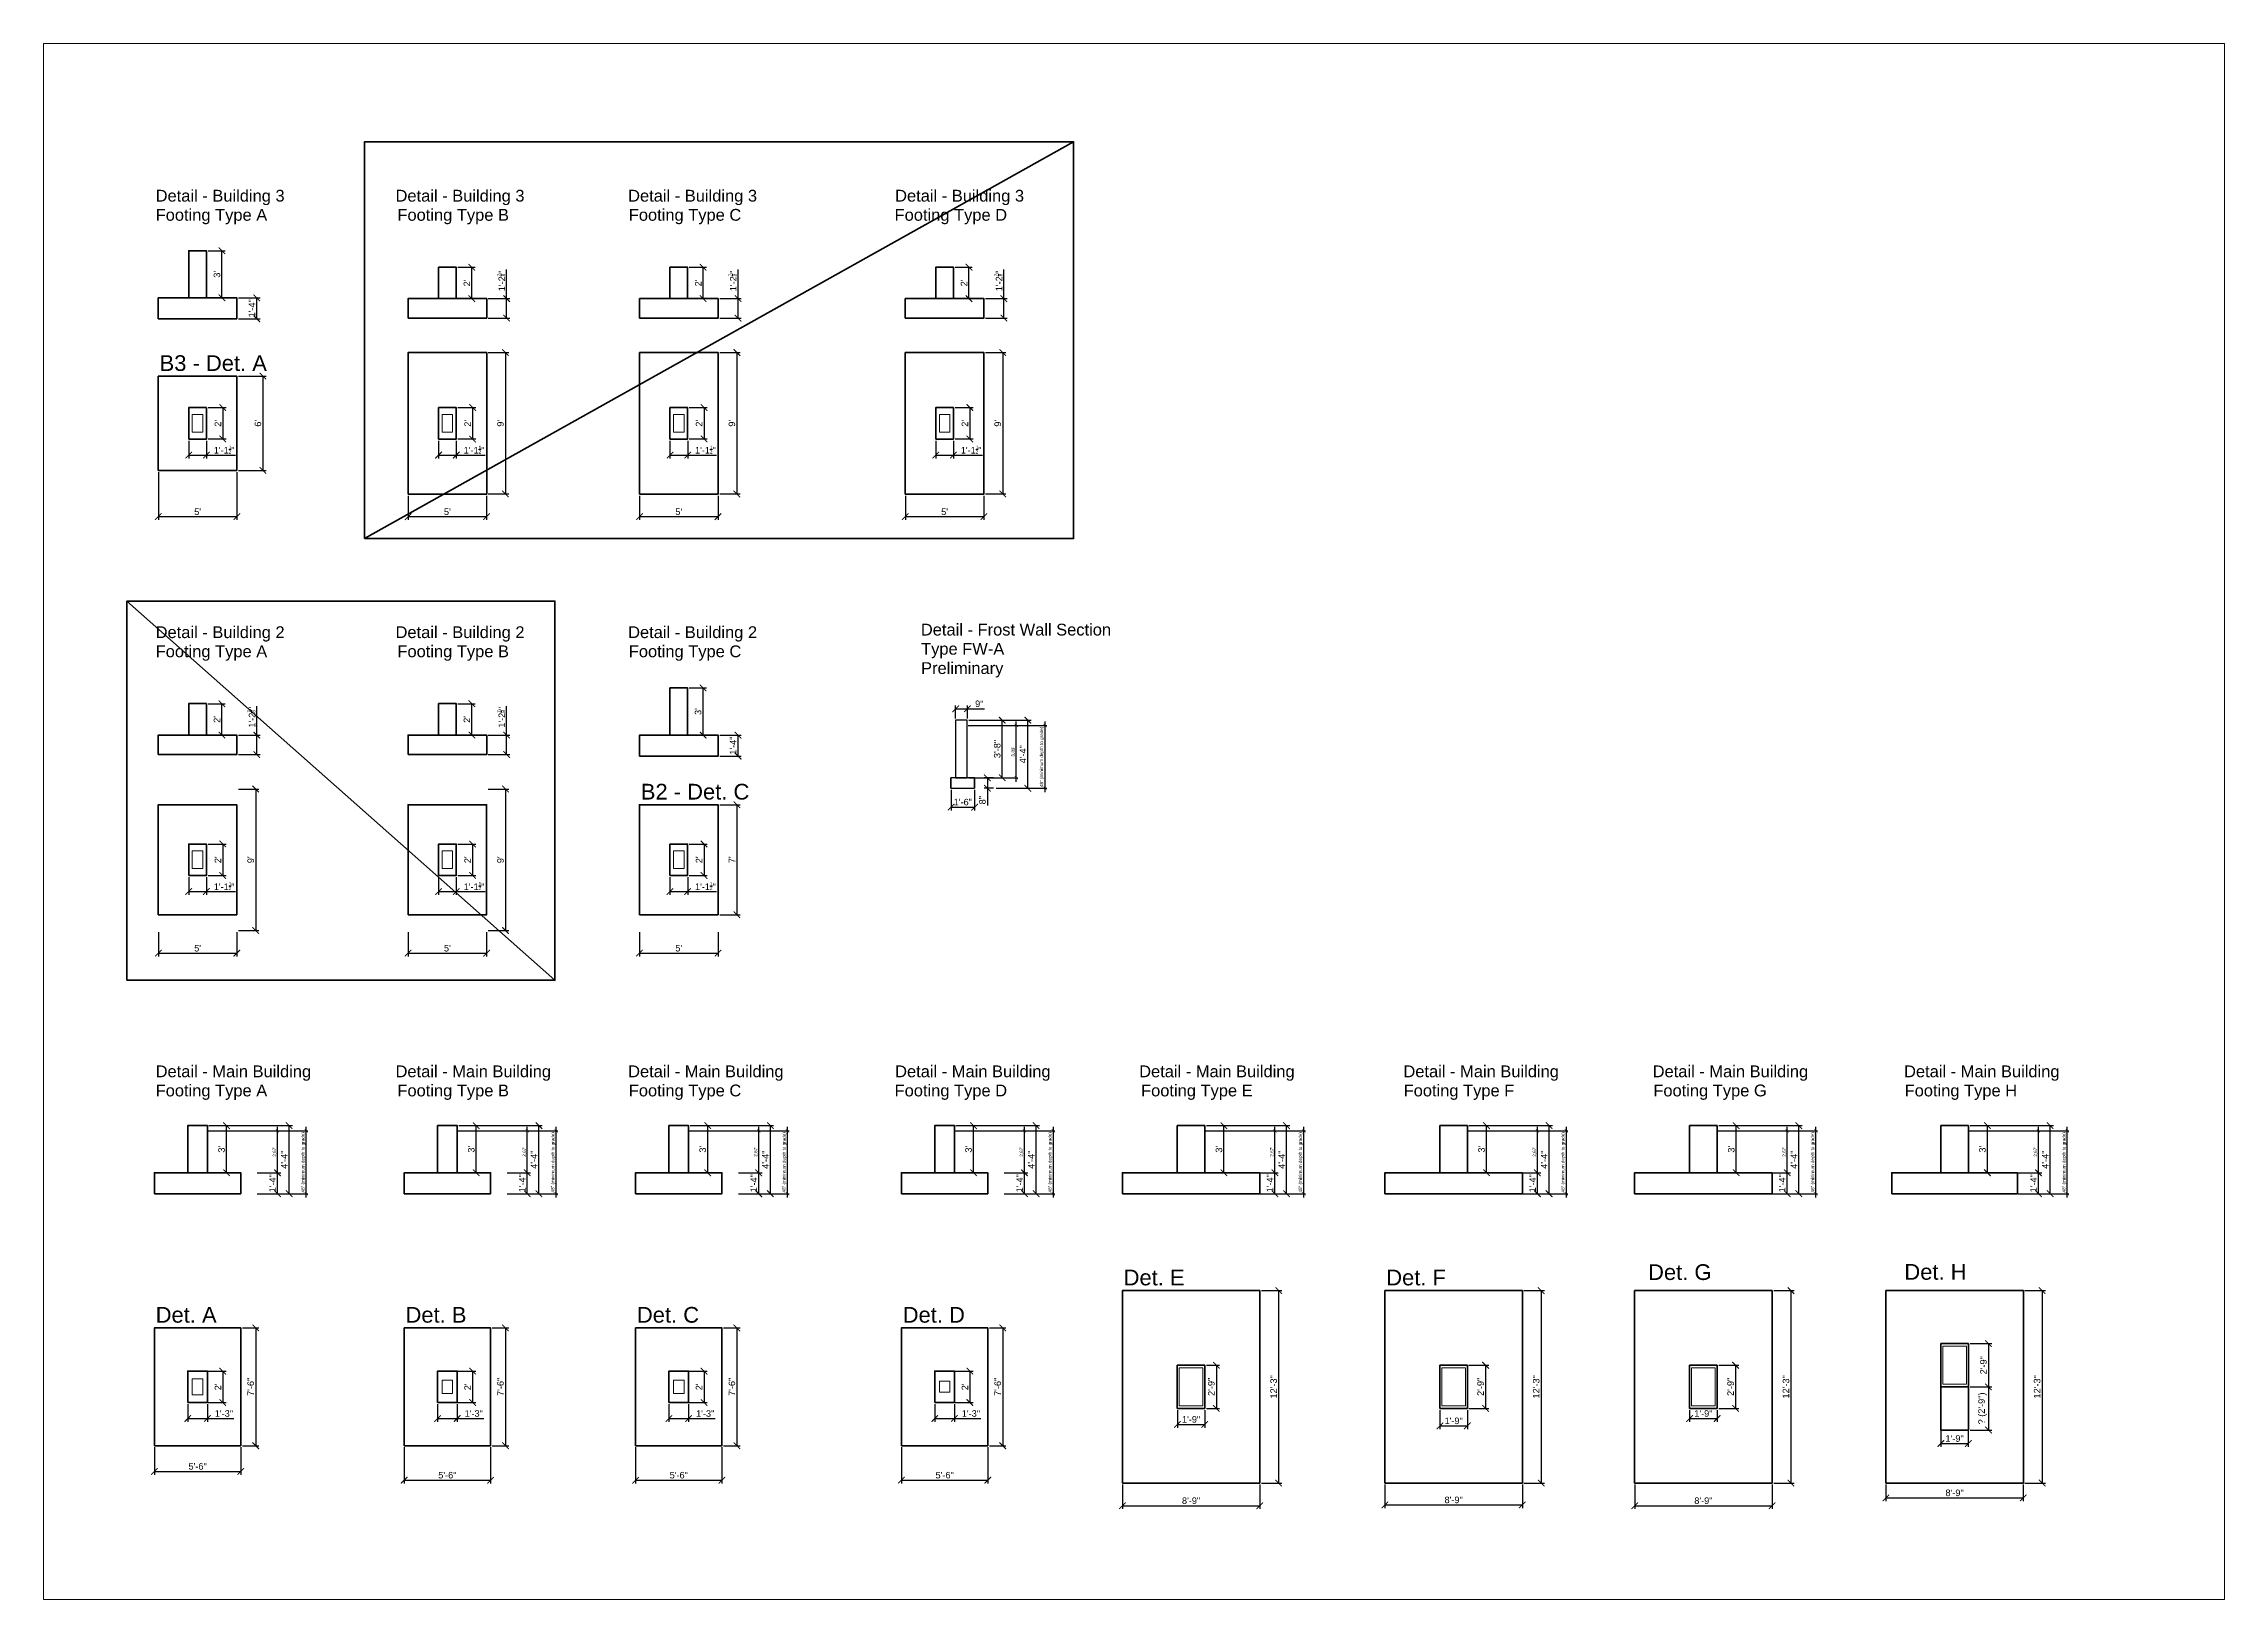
# Paper-space layout 'Layout2' of a CAD drawing. Header units: millimetres. Extents: x 26 to 244, y 20 to 176.
# The model-space entities are those that its viewports show. They can reach past a viewport. Long polylines and large blocks are cut down to what shows.
import ezdxf

# ---------------------------------------------------------------- set-up
doc = ezdxf.new("R2010")
doc.units = ezdxf.units.MM
doc.layers.add('Dimension', color=130, linetype='Continuous', lineweight=18)
doc.layers.add('Structural', color=50, linetype='Continuous', lineweight=35)
doc.styles.get("Standard").update_dxf_attribs({"font": 'arial.ttf'})
doc.dimstyles.new('Feet Architectural Detail', dxfattribs={"dimscale": 2, "dimtxt": 2.5, "dimasz": 2.5, "dimexe": 1.25, "dimexo": 0.625, "dimtad": 1, "dimdec": 6, "dimlunit": 4, "dimtxsty": 'Standard', "dimblk": 'ARCHTICK', "dimcen": 2.5, "dimadec": 0, "dimazin": 0, "dimtfac": 0.5, "dimtdec": 6, "dimtmove": 0, "dimatfit": 3, "dimfxl": 1, "dimarcsym": 0})
doc.dimstyles.new('Feet Decimal Detail', dxfattribs={"dimtxt": 2.5, "dimasz": 2.5, "dimexe": 1.25, "dimexo": 0.625, "dimtad": 1, "dimlfac": 0.083333, "dimtxsty": 'Standard', "dimblk": 'ARCHTICK', "dimcen": 2.5, "dimdle": 3, "dimadec": 0, "dimazin": 0, "dimtfac": 0.5, "dimtmove": 0, "dimatfit": 3, "dimfxl": 1, "dimarcsym": 0})
doc.dimstyles.new('Inches Decimal', dxfattribs={"dimtxt": 2.5, "dimasz": 2.5, "dimexe": 1.25, "dimexo": 0.625, "dimtad": 1, "dimtxsty": 'Standard', "dimblk": 'ARCHTICK', "dimcen": 2.5, "dimdle": 3, "dimadec": 0, "dimazin": 0, "dimtfac": 0.5, "dimtmove": 0, "dimatfit": 3, "dimfxl": 1, "dimarcsym": 0})

psp = doc.layouts.new('Layout2')

msp = doc.modelspace()

# ---------------------------------------------------------------- texts
at = {"layer": 'Dimension'}
for s, p in [('Detail - Building 3', (794.8470668, 5258.3228077)), ('Detail - Building 3', (978.1132502, 5258.3228077)), ('Detail - Building 3', (1155.8018499, 5258.3228077)), ('Detail - Building 3', (1359.785229, 5258.3228077)), ('Footing Type A', (794.8470668, 5243.7046227)), ('Footing Type B', (979.5410522, 5243.7046227)), ('Footing Type C', (1156.3197254, 5243.7046227)), ('Footing Type D', (1359.3876796, 5243.7046227)), ('Detail - Building 2', (794.8470668, 4924.9242007)), ('Detail - Building 2', (978.1132502, 4924.9242007)), ('Detail - Building 2', (1155.8018499, 4924.9242007)), ('Detail - Frost Wall Section', (1379.4604366, 4926.880168)), ('Footing Type A', (794.8470668, 4910.3060156)), ('Footing Type B', (979.5410522, 4910.3060156)), ('Footing Type C', (1156.3197254, 4910.3060156)), ('Type FW-A', (1379.6247502, 4912.2619829)), ('Preliminary', (1379.6247502, 4897.5158698)), ('Detail - Main Building', (794.8470668, 4589.4802626)), ('Detail - Main Building', (978.1132502, 4589.4802626)), ('Detail - Main Building', (1155.8018499, 4589.4802626)), ('Detail - Main Building', (1359.785229, 4589.4802626)), ('Detail - Main Building', (1546.2387126, 4589.4802626)), ('Detail - Main Building', (1748.1292352, 4589.4802626)), ('Detail - Main Building', (1938.5667801, 4589.4802626)), ('Detail - Main Building', (2130.5979751, 4589.4802626)), ('Footing Type A', (794.8470668, 4574.8620775)), ('Footing Type B', (979.5410522, 4574.8620775)), ('Footing Type C', (1156.3197254, 4574.8620775)), ('Footing Type D', (1359.3876796, 4574.8620775)), ('Footing Type E', (1547.686974, 4574.8620775)), ('Footing Type F', (1748.2935488, 4574.8620775)), ('Footing Type G', (1939.0542225, 4574.8620775)), ('Footing Type H', (2131.0457777, 4574.8620775))]:
    msp.add_text(s, height=9, dxfattribs=at).set_placement(p)

# ---------------------------------------------------------------- blocks, each defined once
blk = doc.blocks.new('Service - Unit Rectangle')
at = {"color": 0, "linetype": 'ByBlock', "lineweight": -2}
blk.add_lwpolyline([(-0.5, -0.5), (0.5, -0.5), (0.5, 0.5), (-0.5, 0.5)], close=True, dxfattribs=at)
blk = doc.blocks.new('MB-A bottom side')
at = {"color": 0, "linetype": 'ByBlock', "lineweight": -2, "xscale": 12, "yscale": 12, "zscale": 12}
blk.add_blockref('Service - Unit Rectangle', (0, 0), dxfattribs=at)
blk = doc.blocks.new('_ArchTick')
at = {"color": 0, "linetype": 'ByBlock', "const_width": 0.15}
blk.add_lwpolyline([(-0.5, -0.5), (0.5, 0.5)], dxfattribs=at)
blk = doc.blocks.new('*D16')
at = {"layer": 'Defpoints', "color": 0, "transparency": 16777216}
for p in [(859.9, 4398), (859.9, 4308), (871.3, 4308)]:
    blk.add_point(p, dxfattribs=at)
at = {"layer": 'Dimension', "color": 0, "lineweight": -2, "transparency": 16777216}
for p, q in [((861.1, 4398), (873.8, 4398)), ((871.3, 4398), (871.3, 4308)), ((861.1, 4308), (873.8, 4308))]:
    blk.add_line(p, q, dxfattribs=at)
at = {"layer": 'Dimension', "color": 0, "lineweight": -2, "transparency": 16777216, "xscale": 5, "yscale": 5, "zscale": 5}
for p, rotation in [((871.3, 4398), 90), ((871.3, 4308), 270)]:
    blk.add_blockref('_ArchTick', p, dxfattribs=dict(at, rotation=rotation))
at = {"layer": 'Dimension', "color": 0, "transparency": 16777216, "insert": (867.5, 4353), "char_height": 5, "attachment_point": 5, "rotation": 90}
blk.add_mtext('7\'-6"', dxfattribs=at)
blk = doc.blocks.new('*D17')
at = {"layer": 'Defpoints', "color": 0, "transparency": 16777216}
for p in [(793.9, 4308), (859.9, 4308), (859.9, 4288.4)]:
    blk.add_point(p, dxfattribs=at)
at = {"layer": 'Dimension', "color": 0, "lineweight": -2, "transparency": 16777216}
for p, q in [((793.9, 4306.8), (793.9, 4285.9)), ((859.9, 4306.8), (859.9, 4285.9)), ((793.9, 4288.4), (859.9, 4288.4))]:
    blk.add_line(p, q, dxfattribs=at)
at = {"layer": 'Dimension', "color": 0, "lineweight": -2, "transparency": 16777216, "xscale": 5, "yscale": 5, "zscale": 5, "rotation": 180}
blk.add_blockref('_ArchTick', (793.9, 4288.4), dxfattribs=at)
at = {"layer": 'Dimension', "color": 0, "lineweight": -2, "transparency": 16777216, "xscale": 5, "yscale": 5, "zscale": 5}
blk.add_blockref('_ArchTick', (859.9, 4288.4), dxfattribs=at)
at = {"layer": 'Dimension', "color": 0, "transparency": 16777216, "insert": (826.9, 4292.2), "char_height": 5, "attachment_point": 5}
blk.add_mtext('5\'-6"', dxfattribs=at)
blk = doc.blocks.new('*D18')
at = {"layer": 'Defpoints', "color": 0, "transparency": 16777216}
for p in [(819.4, 4341), (834.4, 4341), (834.4, 4328.8)]:
    blk.add_point(p, dxfattribs=at)
at = {"layer": 'Dimension', "color": 0, "lineweight": -2, "transparency": 16777216}
for p, q in [((819.4, 4339.8), (819.4, 4326.3)), ((834.4, 4339.8), (834.4, 4326.3)), ((819.4, 4328.8), (834.4, 4328.8)), ((834.4, 4328.8), (854.7, 4328.8))]:
    blk.add_line(p, q, dxfattribs=at)
at = {"layer": 'Dimension', "color": 0, "lineweight": -2, "transparency": 16777216, "xscale": 5, "yscale": 5, "zscale": 5, "rotation": 180}
blk.add_blockref('_ArchTick', (819.4, 4328.8), dxfattribs=at)
at = {"layer": 'Dimension', "color": 0, "lineweight": -2, "transparency": 16777216, "xscale": 5, "yscale": 5, "zscale": 5}
blk.add_blockref('_ArchTick', (834.4, 4328.8), dxfattribs=at)
at = {"layer": 'Dimension', "color": 0, "transparency": 16777216, "insert": (847, 4332.6), "char_height": 5, "attachment_point": 5}
blk.add_mtext('1\'-3"', dxfattribs=at)
blk = doc.blocks.new('MB-A pier side')
at = {"color": 0, "linetype": 'ByBlock', "lineweight": -2, "xscale": 12, "yscale": 12, "zscale": 12}
blk.add_blockref('Service - Unit Rectangle', (0, 0), dxfattribs=at)
blk = doc.blocks.new('*D20')
at = {"layer": 'Defpoints', "color": 0, "transparency": 16777216}
for p in [(833.6, 4365), (833.6, 4341), (846.1, 4341)]:
    blk.add_point(p, dxfattribs=at)
at = {"layer": 'Dimension', "color": 0, "lineweight": -2, "transparency": 16777216}
for p, q in [((834.9, 4365), (848.6, 4365)), ((846.1, 4365), (846.1, 4341)), ((834.9, 4341), (848.6, 4341))]:
    blk.add_line(p, q, dxfattribs=at)
at = {"layer": 'Dimension', "color": 0, "lineweight": -2, "transparency": 16777216, "xscale": 5, "yscale": 5, "zscale": 5}
for p, rotation in [((846.1, 4365), 90), ((846.1, 4341), 270)]:
    blk.add_blockref('_ArchTick', p, dxfattribs=dict(at, rotation=rotation))
at = {"layer": 'Dimension', "color": 0, "transparency": 16777216, "insert": (842.4, 4353), "char_height": 5, "attachment_point": 5, "rotation": 90}
blk.add_mtext("2'", dxfattribs=at)
blk = doc.blocks.new('MB-A Pier')
at = {"color": 0, "linetype": 'ByBlock', "lineweight": -2, "xscale": 12, "yscale": 12, "zscale": 12}
blk.add_blockref('Service - Unit Rectangle', (0, 0), dxfattribs=at)
blk = doc.blocks.new('MB-A Bottom')
at = {"color": 0, "linetype": 'ByBlock', "lineweight": -2, "xscale": 12, "yscale": 12, "zscale": 12}
blk.add_blockref('Service - Unit Rectangle', (0, 0), dxfattribs=at)
blk = doc.blocks.new('mbtypeA')
at = {"layer": 'Dimension'}
blk.add_lwpolyline([(-4, -6.1), (4, -6.1), (4, 6.1), (-4, 6.1)], close=True, dxfattribs=at)
at = {"layer": 'Structural'}
for name, xscale, yscale in [('MB-A Bottom', 5.5, 7.5), ('MB-A Pier', 1.25, 2)]:
    blk.add_blockref(name, (0, 0), dxfattribs=dict(at, xscale=xscale, yscale=yscale))
blk.add_text('Det. A', height=12, dxfattribs=at).set_placement((-32, 49))
blk = doc.blocks.new('mb-b pier')
at = {"color": 0, "linetype": 'ByBlock', "lineweight": -2, "xscale": 12, "yscale": 12, "zscale": 12}
blk.add_blockref('Service - Unit Rectangle', (0, 0), dxfattribs=at)
blk = doc.blocks.new('mb-b bottom')
at = {"color": 0, "linetype": 'ByBlock', "lineweight": -2, "xscale": 12, "yscale": 12, "zscale": 12}
blk.add_blockref('Service - Unit Rectangle', (0, 0), dxfattribs=at)
blk = doc.blocks.new('mbtypeB')
at = {"layer": 'Dimension'}
blk.add_lwpolyline([(-4, -5.2), (4, -5.2), (4, 5.2), (-4, 5.2)], close=True, dxfattribs=at)
at = {"layer": 'Structural'}
for name, xscale, yscale, zscale in [('mb-b bottom', 5.5, 7.5, 5), ('mb-b pier', 1.25, 2, 1.125)]:
    blk.add_blockref(name, (0, 0), dxfattribs=dict(at, xscale=xscale, yscale=yscale, zscale=zscale))
blk.add_text('Det. B', height=12, dxfattribs=at).set_placement((-32, 49))
blk = doc.blocks.new('*D26')
at = {"layer": 'Defpoints', "color": 0, "transparency": 16777216}
for p in [(1050.7, 4398), (1050.7, 4308), (1062.1, 4308)]:
    blk.add_point(p, dxfattribs=at)
at = {"layer": 'Dimension', "color": 0, "lineweight": -2, "transparency": 16777216}
for p, q in [((1052, 4398), (1064.6, 4398)), ((1062.1, 4398), (1062.1, 4308)), ((1052, 4308), (1064.6, 4308))]:
    blk.add_line(p, q, dxfattribs=at)
at = {"layer": 'Dimension', "color": 0, "lineweight": -2, "transparency": 16777216, "xscale": 5, "yscale": 5, "zscale": 5}
for p, rotation in [((1062.1, 4398), 90), ((1062.1, 4308), 270)]:
    blk.add_blockref('_ArchTick', p, dxfattribs=dict(at, rotation=rotation))
at = {"layer": 'Dimension', "color": 0, "transparency": 16777216, "insert": (1058.3, 4353), "char_height": 5, "attachment_point": 5, "rotation": 90}
blk.add_mtext('7\'-6"', dxfattribs=at)
blk = doc.blocks.new('*D27')
at = {"layer": 'Defpoints', "color": 0, "transparency": 16777216}
for p in [(984.7, 4308), (1050.7, 4308), (1050.7, 4281.7)]:
    blk.add_point(p, dxfattribs=at)
at = {"layer": 'Dimension', "color": 0, "lineweight": -2, "transparency": 16777216}
for p, q in [((984.7, 4306.8), (984.7, 4279.2)), ((1050.7, 4306.8), (1050.7, 4279.2)), ((984.7, 4281.7), (1050.7, 4281.7))]:
    blk.add_line(p, q, dxfattribs=at)
at = {"layer": 'Dimension', "color": 0, "lineweight": -2, "transparency": 16777216, "xscale": 5, "yscale": 5, "zscale": 5, "rotation": 180}
blk.add_blockref('_ArchTick', (984.7, 4281.7), dxfattribs=at)
at = {"layer": 'Dimension', "color": 0, "lineweight": -2, "transparency": 16777216, "xscale": 5, "yscale": 5, "zscale": 5}
blk.add_blockref('_ArchTick', (1050.7, 4281.7), dxfattribs=at)
at = {"layer": 'Dimension', "color": 0, "transparency": 16777216, "insert": (1017.7, 4285.5), "char_height": 5, "attachment_point": 5}
blk.add_mtext('5\'-6"', dxfattribs=at)
blk = doc.blocks.new('*D28')
at = {"layer": 'Defpoints', "color": 0, "transparency": 16777216}
for p in [(1010.2, 4341), (1025.2, 4341), (1025.2, 4328.8)]:
    blk.add_point(p, dxfattribs=at)
at = {"layer": 'Dimension', "color": 0, "lineweight": -2, "transparency": 16777216}
for p, q in [((1010.2, 4339.8), (1010.2, 4326.3)), ((1025.2, 4339.8), (1025.2, 4326.3)), ((1010.2, 4328.8), (1025.2, 4328.8)), ((1025.2, 4328.8), (1045.6, 4328.8))]:
    blk.add_line(p, q, dxfattribs=at)
at = {"layer": 'Dimension', "color": 0, "lineweight": -2, "transparency": 16777216, "xscale": 5, "yscale": 5, "zscale": 5, "rotation": 180}
blk.add_blockref('_ArchTick', (1010.2, 4328.8), dxfattribs=at)
at = {"layer": 'Dimension', "color": 0, "lineweight": -2, "transparency": 16777216, "xscale": 5, "yscale": 5, "zscale": 5}
blk.add_blockref('_ArchTick', (1025.2, 4328.8), dxfattribs=at)
at = {"layer": 'Dimension', "color": 0, "transparency": 16777216, "insert": (1037.9, 4332.6), "char_height": 5, "attachment_point": 5}
blk.add_mtext('1\'-3"', dxfattribs=at)
blk = doc.blocks.new('*D29')
at = {"layer": 'Defpoints', "color": 0, "transparency": 16777216}
for p in [(1024.5, 4365), (1024.5, 4341), (1037, 4341)]:
    blk.add_point(p, dxfattribs=at)
at = {"layer": 'Dimension', "color": 0, "lineweight": -2, "transparency": 16777216}
for p, q in [((1025.7, 4365), (1039.5, 4365)), ((1037, 4365), (1037, 4341)), ((1025.7, 4341), (1039.5, 4341))]:
    blk.add_line(p, q, dxfattribs=at)
at = {"layer": 'Dimension', "color": 0, "lineweight": -2, "transparency": 16777216, "xscale": 5, "yscale": 5, "zscale": 5}
for p, rotation in [((1037, 4365), 90), ((1037, 4341), 270)]:
    blk.add_blockref('_ArchTick', p, dxfattribs=dict(at, rotation=rotation))
at = {"layer": 'Dimension', "color": 0, "transparency": 16777216, "insert": (1033.2, 4353), "char_height": 5, "attachment_point": 5, "rotation": 90}
blk.add_mtext("2'", dxfattribs=at)
blk = doc.blocks.new('mb-b pier side')
at = {"color": 0, "linetype": 'ByBlock', "lineweight": -2, "xscale": 12, "yscale": 12, "zscale": 12}
blk.add_blockref('Service - Unit Rectangle', (0, 0), dxfattribs=at)
blk = doc.blocks.new('mb-b bottom side')
at = {"color": 0, "linetype": 'ByBlock', "lineweight": -2, "xscale": 12, "yscale": 12, "zscale": 12}
blk.add_blockref('Service - Unit Rectangle', (0, 0), dxfattribs=at)
blk = doc.blocks.new('*D32')
at = {"layer": 'Defpoints', "color": 0, "transparency": 16777216}
for p in [(1227.5, 4398), (1227.5, 4308), (1238.9, 4308)]:
    blk.add_point(p, dxfattribs=at)
at = {"layer": 'Dimension', "color": 0, "lineweight": -2, "transparency": 16777216}
for p, q in [((1228.8, 4398), (1241.4, 4398)), ((1238.9, 4398), (1238.9, 4308)), ((1228.8, 4308), (1241.4, 4308))]:
    blk.add_line(p, q, dxfattribs=at)
at = {"layer": 'Dimension', "color": 0, "lineweight": -2, "transparency": 16777216, "xscale": 5, "yscale": 5, "zscale": 5}
for p, rotation in [((1238.9, 4398), 90), ((1238.9, 4308), 270)]:
    blk.add_blockref('_ArchTick', p, dxfattribs=dict(at, rotation=rotation))
at = {"layer": 'Dimension', "color": 0, "transparency": 16777216, "insert": (1235.1, 4353), "char_height": 5, "attachment_point": 5, "rotation": 90}
blk.add_mtext('7\'-6"', dxfattribs=at)
blk = doc.blocks.new('*D33')
at = {"layer": 'Defpoints', "color": 0, "transparency": 16777216}
for p in [(1161.5, 4308), (1227.5, 4308), (1227.5, 4281.7)]:
    blk.add_point(p, dxfattribs=at)
at = {"layer": 'Dimension', "color": 0, "lineweight": -2, "transparency": 16777216}
for p, q in [((1161.5, 4306.8), (1161.5, 4279.2)), ((1227.5, 4306.8), (1227.5, 4279.2)), ((1161.5, 4281.7), (1227.5, 4281.7))]:
    blk.add_line(p, q, dxfattribs=at)
at = {"layer": 'Dimension', "color": 0, "lineweight": -2, "transparency": 16777216, "xscale": 5, "yscale": 5, "zscale": 5, "rotation": 180}
blk.add_blockref('_ArchTick', (1161.5, 4281.7), dxfattribs=at)
at = {"layer": 'Dimension', "color": 0, "lineweight": -2, "transparency": 16777216, "xscale": 5, "yscale": 5, "zscale": 5}
blk.add_blockref('_ArchTick', (1227.5, 4281.7), dxfattribs=at)
at = {"layer": 'Dimension', "color": 0, "transparency": 16777216, "insert": (1194.5, 4285.5), "char_height": 5, "attachment_point": 5}
blk.add_mtext('5\'-6"', dxfattribs=at)
blk = doc.blocks.new('*D34')
at = {"layer": 'Defpoints', "color": 0, "transparency": 16777216}
for p in [(1187, 4341), (1202, 4341), (1202, 4328.8)]:
    blk.add_point(p, dxfattribs=at)
at = {"layer": 'Dimension', "color": 0, "lineweight": -2, "transparency": 16777216}
for p, q in [((1187, 4339.8), (1187, 4326.3)), ((1202, 4339.8), (1202, 4326.3)), ((1187, 4328.8), (1202, 4328.8)), ((1202, 4328.8), (1222.3, 4328.8))]:
    blk.add_line(p, q, dxfattribs=at)
at = {"layer": 'Dimension', "color": 0, "lineweight": -2, "transparency": 16777216, "xscale": 5, "yscale": 5, "zscale": 5, "rotation": 180}
blk.add_blockref('_ArchTick', (1187, 4328.8), dxfattribs=at)
at = {"layer": 'Dimension', "color": 0, "lineweight": -2, "transparency": 16777216, "xscale": 5, "yscale": 5, "zscale": 5}
blk.add_blockref('_ArchTick', (1202, 4328.8), dxfattribs=at)
at = {"layer": 'Dimension', "color": 0, "transparency": 16777216, "insert": (1214.7, 4332.6), "char_height": 5, "attachment_point": 5}
blk.add_mtext('1\'-3"', dxfattribs=at)
blk = doc.blocks.new('*D35')
at = {"layer": 'Defpoints', "color": 0, "transparency": 16777216}
for p in [(1201.3, 4365), (1201.3, 4341), (1213.8, 4341)]:
    blk.add_point(p, dxfattribs=at)
at = {"layer": 'Dimension', "color": 0, "lineweight": -2, "transparency": 16777216}
for p, q in [((1202.5, 4365), (1216.3, 4365)), ((1213.8, 4365), (1213.8, 4341)), ((1202.5, 4341), (1216.3, 4341))]:
    blk.add_line(p, q, dxfattribs=at)
at = {"layer": 'Dimension', "color": 0, "lineweight": -2, "transparency": 16777216, "xscale": 5, "yscale": 5, "zscale": 5}
for p, rotation in [((1213.8, 4365), 90), ((1213.8, 4341), 270)]:
    blk.add_blockref('_ArchTick', p, dxfattribs=dict(at, rotation=rotation))
at = {"layer": 'Dimension', "color": 0, "transparency": 16777216, "insert": (1210, 4353), "char_height": 5, "attachment_point": 5, "rotation": 90}
blk.add_mtext("2'", dxfattribs=at)
blk = doc.blocks.new('*D36')
at = {"layer": 'Defpoints', "color": 0, "transparency": 16777216}
for p in [(1430.6, 4398), (1430.6, 4308), (1442, 4308)]:
    blk.add_point(p, dxfattribs=at)
at = {"layer": 'Dimension', "color": 0, "lineweight": -2, "transparency": 16777216}
for p, q in [((1431.8, 4398), (1444.5, 4398)), ((1442, 4398), (1442, 4308)), ((1431.8, 4308), (1444.5, 4308))]:
    blk.add_line(p, q, dxfattribs=at)
at = {"layer": 'Dimension', "color": 0, "lineweight": -2, "transparency": 16777216, "xscale": 5, "yscale": 5, "zscale": 5}
for p, rotation in [((1442, 4398), 90), ((1442, 4308), 270)]:
    blk.add_blockref('_ArchTick', p, dxfattribs=dict(at, rotation=rotation))
at = {"layer": 'Dimension', "color": 0, "transparency": 16777216, "insert": (1438.2, 4353), "char_height": 5, "attachment_point": 5, "rotation": 90}
blk.add_mtext('7\'-6"', dxfattribs=at)
blk = doc.blocks.new('*D37')
at = {"layer": 'Defpoints', "color": 0, "transparency": 16777216}
for p in [(1364.6, 4308), (1430.6, 4308), (1430.6, 4281.7)]:
    blk.add_point(p, dxfattribs=at)
at = {"layer": 'Dimension', "color": 0, "lineweight": -2, "transparency": 16777216}
for p, q in [((1364.6, 4306.8), (1364.6, 4279.2)), ((1430.6, 4306.8), (1430.6, 4279.2)), ((1364.6, 4281.7), (1430.6, 4281.7))]:
    blk.add_line(p, q, dxfattribs=at)
at = {"layer": 'Dimension', "color": 0, "lineweight": -2, "transparency": 16777216, "xscale": 5, "yscale": 5, "zscale": 5, "rotation": 180}
blk.add_blockref('_ArchTick', (1364.6, 4281.7), dxfattribs=at)
at = {"layer": 'Dimension', "color": 0, "lineweight": -2, "transparency": 16777216, "xscale": 5, "yscale": 5, "zscale": 5}
blk.add_blockref('_ArchTick', (1430.6, 4281.7), dxfattribs=at)
at = {"layer": 'Dimension', "color": 0, "transparency": 16777216, "insert": (1397.6, 4285.5), "char_height": 5, "attachment_point": 5}
blk.add_mtext('5\'-6"', dxfattribs=at)
blk = doc.blocks.new('*D38')
at = {"layer": 'Defpoints', "color": 0, "transparency": 16777216}
for p in [(1390.1, 4341), (1405.1, 4341), (1405.1, 4328.8)]:
    blk.add_point(p, dxfattribs=at)
at = {"layer": 'Dimension', "color": 0, "lineweight": -2, "transparency": 16777216}
for p, q in [((1390.1, 4339.8), (1390.1, 4326.3)), ((1405.1, 4339.8), (1405.1, 4326.3)), ((1390.1, 4328.8), (1405.1, 4328.8)), ((1405.1, 4328.8), (1425.4, 4328.8))]:
    blk.add_line(p, q, dxfattribs=at)
at = {"layer": 'Dimension', "color": 0, "lineweight": -2, "transparency": 16777216, "xscale": 5, "yscale": 5, "zscale": 5, "rotation": 180}
blk.add_blockref('_ArchTick', (1390.1, 4328.8), dxfattribs=at)
at = {"layer": 'Dimension', "color": 0, "lineweight": -2, "transparency": 16777216, "xscale": 5, "yscale": 5, "zscale": 5}
blk.add_blockref('_ArchTick', (1405.1, 4328.8), dxfattribs=at)
at = {"layer": 'Dimension', "color": 0, "transparency": 16777216, "insert": (1417.7, 4332.6), "char_height": 5, "attachment_point": 5}
blk.add_mtext('1\'-3"', dxfattribs=at)
blk = doc.blocks.new('*D39')
at = {"layer": 'Defpoints', "color": 0, "transparency": 16777216}
for p in [(1404.3, 4365), (1404.3, 4341), (1416.9, 4341)]:
    blk.add_point(p, dxfattribs=at)
at = {"layer": 'Dimension', "color": 0, "lineweight": -2, "transparency": 16777216}
for p, q in [((1405.6, 4365), (1419.4, 4365)), ((1416.9, 4365), (1416.9, 4341)), ((1405.6, 4341), (1419.4, 4341))]:
    blk.add_line(p, q, dxfattribs=at)
at = {"layer": 'Dimension', "color": 0, "lineweight": -2, "transparency": 16777216, "xscale": 5, "yscale": 5, "zscale": 5}
for p, rotation in [((1416.9, 4365), 90), ((1416.9, 4341), 270)]:
    blk.add_blockref('_ArchTick', p, dxfattribs=dict(at, rotation=rotation))
at = {"layer": 'Dimension', "color": 0, "transparency": 16777216, "insert": (1413.1, 4353), "char_height": 5, "attachment_point": 5, "rotation": 90}
blk.add_mtext("2'", dxfattribs=at)
blk = doc.blocks.new('*D40')
at = {"layer": 'Defpoints', "color": 0, "transparency": 16777216}
for p in [(1638.4, 4426.5), (1638.4, 4279.5), (1652.8, 4279.5)]:
    blk.add_point(p, dxfattribs=at)
at = {"layer": 'Dimension', "color": 0, "lineweight": -2, "transparency": 16777216}
for p, q in [((1639.6, 4426.5), (1655.3, 4426.5)), ((1652.8, 4426.5), (1652.8, 4279.5)), ((1639.6, 4279.5), (1655.3, 4279.5))]:
    blk.add_line(p, q, dxfattribs=at)
at = {"layer": 'Dimension', "color": 0, "lineweight": -2, "transparency": 16777216, "xscale": 5, "yscale": 5, "zscale": 5}
for p, rotation in [((1652.8, 4426.5), 90), ((1652.8, 4279.5), 270)]:
    blk.add_blockref('_ArchTick', p, dxfattribs=dict(at, rotation=rotation))
at = {"layer": 'Dimension', "color": 0, "transparency": 16777216, "insert": (1649, 4353), "char_height": 5, "attachment_point": 5, "rotation": 90}
blk.add_mtext('12\'-3"', dxfattribs=at)
blk = doc.blocks.new('*D41')
at = {"layer": 'Defpoints', "color": 0, "transparency": 16777216}
for p in [(1533.4, 4279.5), (1638.4, 4279.5), (1638.4, 4262.2)]:
    blk.add_point(p, dxfattribs=at)
at = {"layer": 'Dimension', "color": 0, "lineweight": -2, "transparency": 16777216}
for p, q in [((1533.4, 4278.3), (1533.4, 4259.7)), ((1638.4, 4278.3), (1638.4, 4259.7)), ((1533.4, 4262.2), (1638.4, 4262.2))]:
    blk.add_line(p, q, dxfattribs=at)
at = {"layer": 'Dimension', "color": 0, "lineweight": -2, "transparency": 16777216, "xscale": 5, "yscale": 5, "zscale": 5, "rotation": 180}
blk.add_blockref('_ArchTick', (1533.4, 4262.2), dxfattribs=at)
at = {"layer": 'Dimension', "color": 0, "lineweight": -2, "transparency": 16777216, "xscale": 5, "yscale": 5, "zscale": 5}
blk.add_blockref('_ArchTick', (1638.4, 4262.2), dxfattribs=at)
at = {"layer": 'Dimension', "color": 0, "transparency": 16777216, "insert": (1585.9, 4266), "char_height": 5, "attachment_point": 5}
blk.add_mtext('8\'-9"', dxfattribs=at)
blk = doc.blocks.new('*D42')
at = {"layer": 'Defpoints', "color": 0, "transparency": 16777216}
for p in [(1575.4, 4336.5), (1596.4, 4336.5), (1596.4, 4324.3)]:
    blk.add_point(p, dxfattribs=at)
at = {"layer": 'Dimension', "color": 0, "lineweight": -2, "transparency": 16777216}
for p, q in [((1575.4, 4335.3), (1575.4, 4321.8)), ((1596.4, 4335.3), (1596.4, 4321.8)), ((1575.4, 4324.3), (1596.4, 4324.3))]:
    blk.add_line(p, q, dxfattribs=at)
at = {"layer": 'Dimension', "color": 0, "lineweight": -2, "transparency": 16777216, "xscale": 5, "yscale": 5, "zscale": 5, "rotation": 180}
blk.add_blockref('_ArchTick', (1575.4, 4324.3), dxfattribs=at)
at = {"layer": 'Dimension', "color": 0, "lineweight": -2, "transparency": 16777216, "xscale": 5, "yscale": 5, "zscale": 5}
blk.add_blockref('_ArchTick', (1596.4, 4324.3), dxfattribs=at)
at = {"layer": 'Dimension', "color": 0, "transparency": 16777216, "insert": (1585.9, 4328.1), "char_height": 5, "attachment_point": 5}
blk.add_mtext('1\'-9"', dxfattribs=at)
blk = doc.blocks.new('*D43')
at = {"layer": 'Defpoints', "color": 0, "transparency": 16777216}
for p in [(1596.4, 4369.5), (1596.4, 4336.5), (1605.2, 4336.5)]:
    blk.add_point(p, dxfattribs=at)
at = {"layer": 'Dimension', "color": 0, "lineweight": -2, "transparency": 16777216}
for p, q in [((1597.6, 4369.5), (1607.7, 4369.5)), ((1605.2, 4369.5), (1605.2, 4336.5)), ((1597.6, 4336.5), (1607.7, 4336.5))]:
    blk.add_line(p, q, dxfattribs=at)
at = {"layer": 'Dimension', "color": 0, "lineweight": -2, "transparency": 16777216, "xscale": 5, "yscale": 5, "zscale": 5}
for p, rotation in [((1605.2, 4369.5), 90), ((1605.2, 4336.5), 270)]:
    blk.add_blockref('_ArchTick', p, dxfattribs=dict(at, rotation=rotation))
at = {"layer": 'Dimension', "color": 0, "transparency": 16777216, "insert": (1601.4, 4353), "char_height": 5, "attachment_point": 5, "rotation": 90}
blk.add_mtext('2\'-9"', dxfattribs=at)
blk = doc.blocks.new('*D44')
at = {"layer": 'Defpoints', "color": 0, "transparency": 16777216}
for p in [(1839, 4426.5), (1839, 4279.5), (1853.4, 4279.5)]:
    blk.add_point(p, dxfattribs=at)
at = {"layer": 'Dimension', "color": 0, "lineweight": -2, "transparency": 16777216}
for p, q in [((1840.2, 4426.5), (1855.9, 4426.5)), ((1853.4, 4426.5), (1853.4, 4279.5)), ((1840.2, 4279.5), (1855.9, 4279.5))]:
    blk.add_line(p, q, dxfattribs=at)
at = {"layer": 'Dimension', "color": 0, "lineweight": -2, "transparency": 16777216, "xscale": 5, "yscale": 5, "zscale": 5}
for p, rotation in [((1853.4, 4426.5), 90), ((1853.4, 4279.5), 270)]:
    blk.add_blockref('_ArchTick', p, dxfattribs=dict(at, rotation=rotation))
at = {"layer": 'Dimension', "color": 0, "transparency": 16777216, "insert": (1849.6, 4353), "char_height": 5, "attachment_point": 5, "rotation": 90}
blk.add_mtext('12\'-3"', dxfattribs=at)
blk = doc.blocks.new('*D45')
at = {"layer": 'Defpoints', "color": 0, "transparency": 16777216}
for p in [(1734, 4279.5), (1839, 4279.5), (1839, 4262.8)]:
    blk.add_point(p, dxfattribs=at)
at = {"layer": 'Dimension', "color": 0, "lineweight": -2, "transparency": 16777216}
for p, q in [((1734, 4278.3), (1734, 4260.3)), ((1839, 4278.3), (1839, 4260.3)), ((1734, 4262.8), (1839, 4262.8))]:
    blk.add_line(p, q, dxfattribs=at)
at = {"layer": 'Dimension', "color": 0, "lineweight": -2, "transparency": 16777216, "xscale": 5, "yscale": 5, "zscale": 5, "rotation": 180}
blk.add_blockref('_ArchTick', (1734, 4262.8), dxfattribs=at)
at = {"layer": 'Dimension', "color": 0, "lineweight": -2, "transparency": 16777216, "xscale": 5, "yscale": 5, "zscale": 5}
blk.add_blockref('_ArchTick', (1839, 4262.8), dxfattribs=at)
at = {"layer": 'Dimension', "color": 0, "transparency": 16777216, "insert": (1786.5, 4266.6), "char_height": 5, "attachment_point": 5}
blk.add_mtext('8\'-9"', dxfattribs=at)
blk = doc.blocks.new('*D46')
at = {"layer": 'Defpoints', "color": 0, "transparency": 16777216}
for p in [(1776, 4336.5), (1797, 4336.5), (1797, 4323.2)]:
    blk.add_point(p, dxfattribs=at)
at = {"layer": 'Dimension', "color": 0, "lineweight": -2, "transparency": 16777216}
for p, q in [((1776, 4335.3), (1776, 4320.7)), ((1797, 4335.3), (1797, 4320.7)), ((1776, 4323.2), (1797, 4323.2))]:
    blk.add_line(p, q, dxfattribs=at)
at = {"layer": 'Dimension', "color": 0, "lineweight": -2, "transparency": 16777216, "xscale": 5, "yscale": 5, "zscale": 5, "rotation": 180}
blk.add_blockref('_ArchTick', (1776, 4323.2), dxfattribs=at)
at = {"layer": 'Dimension', "color": 0, "lineweight": -2, "transparency": 16777216, "xscale": 5, "yscale": 5, "zscale": 5}
blk.add_blockref('_ArchTick', (1797, 4323.2), dxfattribs=at)
at = {"layer": 'Dimension', "color": 0, "transparency": 16777216, "insert": (1786.5, 4327), "char_height": 5, "attachment_point": 5}
blk.add_mtext('1\'-9"', dxfattribs=at)
blk = doc.blocks.new('*D47')
at = {"layer": 'Defpoints', "color": 0, "transparency": 16777216}
for p in [(1797, 4369.5), (1797, 4336.5), (1810.9, 4336.5)]:
    blk.add_point(p, dxfattribs=at)
at = {"layer": 'Dimension', "color": 0, "lineweight": -2, "transparency": 16777216}
for p, q in [((1798.2, 4369.5), (1813.4, 4369.5)), ((1810.9, 4369.5), (1810.9, 4336.5)), ((1798.2, 4336.5), (1813.4, 4336.5))]:
    blk.add_line(p, q, dxfattribs=at)
at = {"layer": 'Dimension', "color": 0, "lineweight": -2, "transparency": 16777216, "xscale": 5, "yscale": 5, "zscale": 5}
for p, rotation in [((1810.9, 4369.5), 90), ((1810.9, 4336.5), 270)]:
    blk.add_blockref('_ArchTick', p, dxfattribs=dict(at, rotation=rotation))
at = {"layer": 'Dimension', "color": 0, "transparency": 16777216, "insert": (1807.1, 4353), "char_height": 5, "attachment_point": 5, "rotation": 90}
blk.add_mtext('2\'-9"', dxfattribs=at)
blk = doc.blocks.new('*D48')
at = {"layer": 'Defpoints', "color": 0, "transparency": 16777216}
for p in [(2029.8, 4426.5), (2029.8, 4279.5), (2044.2, 4279.5)]:
    blk.add_point(p, dxfattribs=at)
at = {"layer": 'Dimension', "color": 0, "lineweight": -2, "transparency": 16777216}
for p, q in [((2031, 4426.5), (2046.7, 4426.5)), ((2044.2, 4426.5), (2044.2, 4279.5)), ((2031, 4279.5), (2046.7, 4279.5))]:
    blk.add_line(p, q, dxfattribs=at)
at = {"layer": 'Dimension', "color": 0, "lineweight": -2, "transparency": 16777216, "xscale": 5, "yscale": 5, "zscale": 5}
for p, rotation in [((2044.2, 4426.5), 90), ((2044.2, 4279.5), 270)]:
    blk.add_blockref('_ArchTick', p, dxfattribs=dict(at, rotation=rotation))
at = {"layer": 'Dimension', "color": 0, "transparency": 16777216, "insert": (2040.4, 4353), "char_height": 5, "attachment_point": 5, "rotation": 90}
blk.add_mtext('12\'-3"', dxfattribs=at)
blk = doc.blocks.new('*D49')
at = {"layer": 'Defpoints', "color": 0, "transparency": 16777216}
for p in [(1924.8, 4279.5), (2029.8, 4279.5), (2029.8, 4262.2)]:
    blk.add_point(p, dxfattribs=at)
at = {"layer": 'Dimension', "color": 0, "lineweight": -2, "transparency": 16777216}
for p, q in [((1924.8, 4278.3), (1924.8, 4259.7)), ((2029.8, 4278.3), (2029.8, 4259.7)), ((1924.8, 4262.2), (2029.8, 4262.2))]:
    blk.add_line(p, q, dxfattribs=at)
at = {"layer": 'Dimension', "color": 0, "lineweight": -2, "transparency": 16777216, "xscale": 5, "yscale": 5, "zscale": 5, "rotation": 180}
blk.add_blockref('_ArchTick', (1924.8, 4262.2), dxfattribs=at)
at = {"layer": 'Dimension', "color": 0, "lineweight": -2, "transparency": 16777216, "xscale": 5, "yscale": 5, "zscale": 5}
blk.add_blockref('_ArchTick', (2029.8, 4262.2), dxfattribs=at)
at = {"layer": 'Dimension', "color": 0, "transparency": 16777216, "insert": (1977.3, 4266), "char_height": 5, "attachment_point": 5}
blk.add_mtext('8\'-9"', dxfattribs=at)
blk = doc.blocks.new('*D50')
at = {"layer": 'Defpoints', "color": 0, "transparency": 16777216}
for p in [(1966.8, 4336.5), (1987.8, 4336.5), (1987.8, 4328.8)]:
    blk.add_point(p, dxfattribs=at)
at = {"layer": 'Dimension', "color": 0, "lineweight": -2, "transparency": 16777216}
for p, q in [((1966.8, 4335.3), (1966.8, 4326.3)), ((1987.8, 4335.3), (1987.8, 4326.3)), ((1966.8, 4328.8), (1987.8, 4328.8))]:
    blk.add_line(p, q, dxfattribs=at)
at = {"layer": 'Dimension', "color": 0, "lineweight": -2, "transparency": 16777216, "xscale": 5, "yscale": 5, "zscale": 5, "rotation": 180}
blk.add_blockref('_ArchTick', (1966.8, 4328.8), dxfattribs=at)
at = {"layer": 'Dimension', "color": 0, "lineweight": -2, "transparency": 16777216, "xscale": 5, "yscale": 5, "zscale": 5}
blk.add_blockref('_ArchTick', (1987.8, 4328.8), dxfattribs=at)
at = {"layer": 'Dimension', "color": 0, "transparency": 16777216, "insert": (1977.3, 4332.6), "char_height": 5, "attachment_point": 5}
blk.add_mtext('1\'-9"', dxfattribs=at)
blk = doc.blocks.new('*D51')
at = {"layer": 'Defpoints', "color": 0, "transparency": 16777216}
for p in [(1987.8, 4369.5), (1987.8, 4336.5), (2001.9, 4336.5)]:
    blk.add_point(p, dxfattribs=at)
at = {"layer": 'Dimension', "color": 0, "lineweight": -2, "transparency": 16777216}
for p, q in [((1989, 4369.5), (2004.4, 4369.5)), ((2001.9, 4369.5), (2001.9, 4336.5)), ((1989, 4336.5), (2004.4, 4336.5))]:
    blk.add_line(p, q, dxfattribs=at)
at = {"layer": 'Dimension', "color": 0, "lineweight": -2, "transparency": 16777216, "xscale": 5, "yscale": 5, "zscale": 5}
for p, rotation in [((2001.9, 4369.5), 90), ((2001.9, 4336.5), 270)]:
    blk.add_blockref('_ArchTick', p, dxfattribs=dict(at, rotation=rotation))
at = {"layer": 'Dimension', "color": 0, "transparency": 16777216, "insert": (1998.1, 4353), "char_height": 5, "attachment_point": 5, "rotation": 90}
blk.add_mtext('2\'-9"', dxfattribs=at)
blk = doc.blocks.new('*D52')
at = {"layer": 'Defpoints', "color": 0, "transparency": 16777216}
for p in [(2217.2, 4516.5), (2233.3, 4516.5), (2217.2, 4500.5)]:
    blk.add_point(p, dxfattribs=at)
at = {"layer": 'Dimension', "color": 0, "lineweight": -2, "transparency": 16777216}
for p, q in [((2218.5, 4516.5), (2235.8, 4516.5)), ((2233.3, 4500.5), (2233.3, 4516.5)), ((2218.5, 4500.5), (2235.8, 4500.5))]:
    blk.add_line(p, q, dxfattribs=at)
at = {"layer": 'Dimension', "color": 0, "lineweight": -2, "transparency": 16777216, "xscale": 5, "yscale": 5, "zscale": 5}
for p, rotation in [((2233.3, 4516.5), 90), ((2233.3, 4500.5), 270)]:
    blk.add_blockref('_ArchTick', p, dxfattribs=dict(at, rotation=rotation))
at = {"layer": 'Dimension', "color": 0, "transparency": 16777216, "insert": (2229.5, 4508.5), "char_height": 5, "attachment_point": 5, "rotation": 90}
blk.add_mtext('1\'-4"', dxfattribs=at)
blk = doc.blocks.new('*D53')
at = {"layer": 'Defpoints', "color": 0, "transparency": 16777216}
for p in [(2179.7, 4552.5), (2194.3, 4552.5), (2179.7, 4516.5)]:
    blk.add_point(p, dxfattribs=at)
at = {"layer": 'Dimension', "color": 0, "lineweight": -2, "transparency": 16777216}
for p, q in [((2181, 4552.5), (2196.8, 4552.5)), ((2194.3, 4516.5), (2194.3, 4552.5)), ((2181, 4516.5), (2196.8, 4516.5))]:
    blk.add_line(p, q, dxfattribs=at)
at = {"layer": 'Dimension', "color": 0, "lineweight": -2, "transparency": 16777216, "xscale": 5, "yscale": 5, "zscale": 5}
for p, rotation in [((2194.3, 4552.5), 90), ((2194.3, 4516.5), 270)]:
    blk.add_blockref('_ArchTick', p, dxfattribs=dict(at, rotation=rotation))
at = {"layer": 'Dimension', "color": 0, "transparency": 16777216, "insert": (2190.5, 4534.5), "char_height": 5, "attachment_point": 5, "rotation": 90}
blk.add_mtext("3'", dxfattribs=at)
blk = doc.blocks.new('*D54')
at = {"layer": 'Defpoints', "color": 0, "transparency": 16777216}
for p in [(2221.7, 4426.5), (2221.7, 4279.5), (2236.1, 4279.5)]:
    blk.add_point(p, dxfattribs=at)
at = {"layer": 'Dimension', "color": 0, "lineweight": -2, "transparency": 16777216}
for p, q in [((2223, 4426.5), (2238.6, 4426.5)), ((2236.1, 4426.5), (2236.1, 4279.5)), ((2223, 4279.5), (2238.6, 4279.5))]:
    blk.add_line(p, q, dxfattribs=at)
at = {"layer": 'Dimension', "color": 0, "lineweight": -2, "transparency": 16777216, "xscale": 5, "yscale": 5, "zscale": 5}
for p, rotation in [((2236.1, 4426.5), 90), ((2236.1, 4279.5), 270)]:
    blk.add_blockref('_ArchTick', p, dxfattribs=dict(at, rotation=rotation))
at = {"layer": 'Dimension', "color": 0, "transparency": 16777216, "insert": (2232.3, 4353), "char_height": 5, "attachment_point": 5, "rotation": 90}
blk.add_mtext('12\'-3"', dxfattribs=at)
blk = doc.blocks.new('*D55')
at = {"layer": 'Defpoints', "color": 0, "transparency": 16777216}
for p in [(2116.7, 4279.5), (2221.7, 4279.5), (2221.7, 4268.2)]:
    blk.add_point(p, dxfattribs=at)
at = {"layer": 'Dimension', "color": 0, "lineweight": -2, "transparency": 16777216}
for p, q in [((2116.7, 4278.3), (2116.7, 4265.7)), ((2116.7, 4268.2), (2221.7, 4268.2)), ((2221.7, 4278.3), (2221.7, 4265.7))]:
    blk.add_line(p, q, dxfattribs=at)
at = {"layer": 'Dimension', "color": 0, "lineweight": -2, "transparency": 16777216, "xscale": 5, "yscale": 5, "zscale": 5, "rotation": 180}
blk.add_blockref('_ArchTick', (2116.7, 4268.2), dxfattribs=at)
at = {"layer": 'Dimension', "color": 0, "lineweight": -2, "transparency": 16777216, "xscale": 5, "yscale": 5, "zscale": 5}
blk.add_blockref('_ArchTick', (2221.7, 4268.2), dxfattribs=at)
at = {"layer": 'Dimension', "color": 0, "transparency": 16777216, "insert": (2169.2, 4272), "char_height": 5, "attachment_point": 5}
blk.add_mtext('8\'-9"', dxfattribs=at)
blk = doc.blocks.new('*D56')
at = {"layer": 'Defpoints', "color": 0, "transparency": 16777216}
for p in [(2179.7, 4353), (2158.7, 4333.5), (2179.7, 4309.7)]:
    blk.add_point(p, dxfattribs=at)
at = {"layer": 'Dimension', "color": 0, "lineweight": -2, "transparency": 16777216}
for p, q in [((2179.7, 4351.8), (2179.7, 4307.2)), ((2158.7, 4332.3), (2158.7, 4307.2)), ((2158.7, 4309.7), (2179.7, 4309.7))]:
    blk.add_line(p, q, dxfattribs=at)
at = {"layer": 'Dimension', "color": 0, "lineweight": -2, "transparency": 16777216, "xscale": 5, "yscale": 5, "zscale": 5, "rotation": 180}
blk.add_blockref('_ArchTick', (2158.7, 4309.7), dxfattribs=at)
at = {"layer": 'Dimension', "color": 0, "lineweight": -2, "transparency": 16777216, "xscale": 5, "yscale": 5, "zscale": 5}
blk.add_blockref('_ArchTick', (2179.7, 4309.7), dxfattribs=at)
at = {"layer": 'Dimension', "color": 0, "transparency": 16777216, "insert": (2169.2, 4313.5), "char_height": 5, "attachment_point": 5}
blk.add_mtext('1\'-9"', dxfattribs=at)
blk = doc.blocks.new('*D57')
at = {"layer": 'Defpoints', "color": 0, "transparency": 16777216}
for p in [(2179.7, 4386), (2179.7, 4353), (2195.1, 4353)]:
    blk.add_point(p, dxfattribs=at)
at = {"layer": 'Dimension', "color": 0, "lineweight": -2, "transparency": 16777216}
for p, q in [((2181, 4386), (2197.6, 4386)), ((2195.1, 4386), (2195.1, 4353)), ((2181, 4353), (2197.6, 4353))]:
    blk.add_line(p, q, dxfattribs=at)
at = {"layer": 'Dimension', "color": 0, "lineweight": -2, "transparency": 16777216, "xscale": 5, "yscale": 5, "zscale": 5}
for p, rotation in [((2195.1, 4386), 90), ((2195.1, 4353), 270)]:
    blk.add_blockref('_ArchTick', p, dxfattribs=dict(at, rotation=rotation))
at = {"layer": 'Dimension', "color": 0, "transparency": 16777216, "insert": (2191.3, 4369.5), "char_height": 5, "attachment_point": 5, "rotation": 90}
blk.add_mtext('2\'-9"', dxfattribs=at)
blk = doc.blocks.new('*D71')
at = {"layer": 'Defpoints', "color": 0, "transparency": 16777216}
for p in [(856.9, 4809.6), (856.9, 4701.6), (871.3, 4701.6)]:
    blk.add_point(p, dxfattribs=at)
at = {"layer": 'Dimension', "color": 0, "lineweight": -2, "transparency": 16777216}
for p, q in [((858.1, 4809.6), (873.8, 4809.6)), ((871.3, 4809.6), (871.3, 4701.6)), ((858.1, 4701.6), (873.8, 4701.6))]:
    blk.add_line(p, q, dxfattribs=at)
at = {"layer": 'Dimension', "color": 0, "lineweight": -2, "transparency": 16777216, "xscale": 5, "yscale": 5, "zscale": 5}
for p, rotation in [((871.3, 4809.6), 90), ((871.3, 4701.6), 270)]:
    blk.add_blockref('_ArchTick', p, dxfattribs=dict(at, rotation=rotation))
at = {"layer": 'Dimension', "color": 0, "transparency": 16777216, "insert": (867.5, 4755.6), "char_height": 5, "attachment_point": 5, "rotation": 90}
blk.add_mtext("9'", dxfattribs=at)
blk = doc.blocks.new('*D72')
at = {"layer": 'Defpoints', "color": 0, "transparency": 16777216}
for p in [(796.9, 4701.6), (856.9, 4701.6), (856.9, 4684.3)]:
    blk.add_point(p, dxfattribs=at)
at = {"layer": 'Dimension', "color": 0, "lineweight": -2, "transparency": 16777216}
for p, q in [((796.9, 4700.3), (796.9, 4681.8)), ((856.9, 4700.3), (856.9, 4681.8)), ((796.9, 4684.3), (856.9, 4684.3))]:
    blk.add_line(p, q, dxfattribs=at)
at = {"layer": 'Dimension', "color": 0, "lineweight": -2, "transparency": 16777216, "xscale": 5, "yscale": 5, "zscale": 5, "rotation": 180}
blk.add_blockref('_ArchTick', (796.9, 4684.3), dxfattribs=at)
at = {"layer": 'Dimension', "color": 0, "lineweight": -2, "transparency": 16777216, "xscale": 5, "yscale": 5, "zscale": 5}
blk.add_blockref('_ArchTick', (856.9, 4684.3), dxfattribs=at)
at = {"layer": 'Dimension', "color": 0, "transparency": 16777216, "insert": (826.9, 4688), "char_height": 5, "attachment_point": 5}
blk.add_mtext("5'", dxfattribs=at)
blk = doc.blocks.new('*D73')
at = {"layer": 'Defpoints', "color": 0, "transparency": 16777216}
for p in [(820.1, 4743.6), (833.6, 4743.6), (833.6, 4731.3)]:
    blk.add_point(p, dxfattribs=at)
at = {"layer": 'Dimension', "color": 0, "lineweight": -2, "transparency": 16777216}
for p, q in [((820.1, 4742.3), (820.1, 4728.8)), ((833.6, 4742.3), (833.6, 4728.8)), ((820.1, 4731.3), (833.6, 4731.3)), ((833.6, 4731.3), (855.8, 4731.3))]:
    blk.add_line(p, q, dxfattribs=at)
at = {"layer": 'Dimension', "color": 0, "lineweight": -2, "transparency": 16777216, "xscale": 5, "yscale": 5, "zscale": 5, "rotation": 180}
blk.add_blockref('_ArchTick', (820.1, 4731.3), dxfattribs=at)
at = {"layer": 'Dimension', "color": 0, "lineweight": -2, "transparency": 16777216, "xscale": 5, "yscale": 5, "zscale": 5}
blk.add_blockref('_ArchTick', (833.6, 4731.3), dxfattribs=at)
at = {"layer": 'Dimension', "color": 0, "transparency": 16777216, "insert": (847.2, 4735.5), "char_height": 5, "attachment_point": 5}
blk.add_mtext('1\'-1{\\H0.500000x;\\S1/2;}"', dxfattribs=at)
blk = doc.blocks.new('*D74')
at = {"layer": 'Defpoints', "color": 0, "transparency": 16777216}
for p in [(833.6, 4767.6), (833.6, 4743.6), (846.1, 4743.6)]:
    blk.add_point(p, dxfattribs=at)
at = {"layer": 'Dimension', "color": 0, "lineweight": -2, "transparency": 16777216}
for p, q in [((834.9, 4767.6), (848.6, 4767.6)), ((846.1, 4767.6), (846.1, 4743.6)), ((834.9, 4743.6), (848.6, 4743.6))]:
    blk.add_line(p, q, dxfattribs=at)
at = {"layer": 'Dimension', "color": 0, "lineweight": -2, "transparency": 16777216, "xscale": 5, "yscale": 5, "zscale": 5}
for p, rotation in [((846.1, 4767.6), 90), ((846.1, 4743.6), 270)]:
    blk.add_blockref('_ArchTick', p, dxfattribs=dict(at, rotation=rotation))
at = {"layer": 'Dimension', "color": 0, "transparency": 16777216, "insert": (842.4, 4755.6), "char_height": 5, "attachment_point": 5, "rotation": 90}
blk.add_mtext("2'", dxfattribs=at)
blk = doc.blocks.new('*D75')
at = {"layer": 'Defpoints', "color": 0, "transparency": 16777216}
for p in [(856.9, 4850.8), (872.1, 4850.8), (856.9, 4836)]:
    blk.add_point(p, dxfattribs=at)
at = {"layer": 'Dimension', "color": 0, "lineweight": -2, "transparency": 16777216}
for p, q in [((872.1, 4850.8), (872.1, 4873)), ((858.1, 4850.8), (874.6, 4850.8)), ((872.1, 4836), (872.1, 4850.8)), ((858.1, 4836), (874.6, 4836))]:
    blk.add_line(p, q, dxfattribs=at)
at = {"layer": 'Dimension', "color": 0, "lineweight": -2, "transparency": 16777216, "xscale": 5, "yscale": 5, "zscale": 5}
for p, rotation in [((872.1, 4850.8), 90), ((872.1, 4836), 270)]:
    blk.add_blockref('_ArchTick', p, dxfattribs=dict(at, rotation=rotation))
at = {"layer": 'Dimension', "color": 0, "transparency": 16777216, "insert": (868, 4864.4), "char_height": 5, "attachment_point": 5, "rotation": 90}
blk.add_mtext('1\'-2{\\H0.500000x;\\S7/8;}"', dxfattribs=at)
blk = doc.blocks.new('*D70')
at = {"layer": 'Defpoints', "color": 0, "transparency": 16777216}
for p in [(833.6, 4874.8), (845.5, 4874.8), (833.6, 4850.8)]:
    blk.add_point(p, dxfattribs=at)
at = {"layer": 'Dimension', "color": 0, "lineweight": -2, "transparency": 16777216}
for p, q in [((834.9, 4874.8), (848, 4874.8)), ((845.5, 4850.8), (845.5, 4874.8)), ((834.9, 4850.8), (848, 4850.8))]:
    blk.add_line(p, q, dxfattribs=at)
at = {"layer": 'Dimension', "color": 0, "lineweight": -2, "transparency": 16777216, "xscale": 5, "yscale": 5, "zscale": 5}
for p, rotation in [((845.5, 4874.8), 90), ((845.5, 4850.8), 270)]:
    blk.add_blockref('_ArchTick', p, dxfattribs=dict(at, rotation=rotation))
at = {"layer": 'Dimension', "color": 0, "transparency": 16777216, "insert": (841.7, 4862.8), "char_height": 5, "attachment_point": 5, "rotation": 90}
blk.add_mtext("2'", dxfattribs=at)
blk = doc.blocks.new('*D58')
at = {"layer": 'Defpoints', "color": 0, "transparency": 16777216}
for p in [(1047.7, 4850.8), (1063, 4850.8), (1047.7, 4836)]:
    blk.add_point(p, dxfattribs=at)
at = {"layer": 'Dimension', "color": 0, "lineweight": -2, "transparency": 16777216}
for p, q in [((1063, 4850.8), (1063, 4873)), ((1049, 4850.8), (1065.5, 4850.8)), ((1063, 4836), (1063, 4850.8)), ((1049, 4836), (1065.5, 4836))]:
    blk.add_line(p, q, dxfattribs=at)
at = {"layer": 'Dimension', "color": 0, "lineweight": -2, "transparency": 16777216, "xscale": 5, "yscale": 5, "zscale": 5}
for p, rotation in [((1063, 4850.8), 90), ((1063, 4836), 270)]:
    blk.add_blockref('_ArchTick', p, dxfattribs=dict(at, rotation=rotation))
at = {"layer": 'Dimension', "color": 0, "transparency": 16777216, "insert": (1058.8, 4864.4), "char_height": 5, "attachment_point": 5, "rotation": 90}
blk.add_mtext('1\'-2{\\H0.500000x;\\S7/8;}"', dxfattribs=at)
blk = doc.blocks.new('*D59')
at = {"layer": 'Defpoints', "color": 0, "transparency": 16777216}
for p in [(1024.5, 4874.8), (1036.4, 4874.8), (1024.5, 4850.8)]:
    blk.add_point(p, dxfattribs=at)
at = {"layer": 'Dimension', "color": 0, "lineweight": -2, "transparency": 16777216}
for p, q in [((1025.7, 4874.8), (1038.9, 4874.8)), ((1036.4, 4850.8), (1036.4, 4874.8)), ((1025.7, 4850.8), (1038.9, 4850.8))]:
    blk.add_line(p, q, dxfattribs=at)
at = {"layer": 'Dimension', "color": 0, "lineweight": -2, "transparency": 16777216, "xscale": 5, "yscale": 5, "zscale": 5}
for p, rotation in [((1036.4, 4874.8), 90), ((1036.4, 4850.8), 270)]:
    blk.add_blockref('_ArchTick', p, dxfattribs=dict(at, rotation=rotation))
at = {"layer": 'Dimension', "color": 0, "transparency": 16777216, "insert": (1032.6, 4862.8), "char_height": 5, "attachment_point": 5, "rotation": 90}
blk.add_mtext("2'", dxfattribs=at)
blk = doc.blocks.new('*D60')
at = {"layer": 'Defpoints', "color": 0, "transparency": 16777216}
for p in [(1047.7, 4809.6), (1047.7, 4701.6), (1062.1, 4701.6)]:
    blk.add_point(p, dxfattribs=at)
at = {"layer": 'Dimension', "color": 0, "lineweight": -2, "transparency": 16777216}
for p, q in [((1049, 4809.6), (1064.6, 4809.6)), ((1062.1, 4809.6), (1062.1, 4701.6)), ((1049, 4701.6), (1064.6, 4701.6))]:
    blk.add_line(p, q, dxfattribs=at)
at = {"layer": 'Dimension', "color": 0, "lineweight": -2, "transparency": 16777216, "xscale": 5, "yscale": 5, "zscale": 5}
for p, rotation in [((1062.1, 4809.6), 90), ((1062.1, 4701.6), 270)]:
    blk.add_blockref('_ArchTick', p, dxfattribs=dict(at, rotation=rotation))
at = {"layer": 'Dimension', "color": 0, "transparency": 16777216, "insert": (1058.3, 4755.6), "char_height": 5, "attachment_point": 5, "rotation": 90}
blk.add_mtext("9'", dxfattribs=at)
blk = doc.blocks.new('*D61')
at = {"layer": 'Defpoints', "color": 0, "transparency": 16777216}
for p in [(987.7, 4701.6), (1047.7, 4701.6), (1047.7, 4684.3)]:
    blk.add_point(p, dxfattribs=at)
at = {"layer": 'Dimension', "color": 0, "lineweight": -2, "transparency": 16777216}
for p, q in [((987.7, 4700.3), (987.7, 4681.8)), ((1047.7, 4700.3), (1047.7, 4681.8)), ((987.7, 4684.3), (1047.7, 4684.3))]:
    blk.add_line(p, q, dxfattribs=at)
at = {"layer": 'Dimension', "color": 0, "lineweight": -2, "transparency": 16777216, "xscale": 5, "yscale": 5, "zscale": 5, "rotation": 180}
blk.add_blockref('_ArchTick', (987.7, 4684.3), dxfattribs=at)
at = {"layer": 'Dimension', "color": 0, "lineweight": -2, "transparency": 16777216, "xscale": 5, "yscale": 5, "zscale": 5}
blk.add_blockref('_ArchTick', (1047.7, 4684.3), dxfattribs=at)
at = {"layer": 'Dimension', "color": 0, "transparency": 16777216, "insert": (1017.7, 4688), "char_height": 5, "attachment_point": 5}
blk.add_mtext("5'", dxfattribs=at)
blk = doc.blocks.new('*D62')
at = {"layer": 'Defpoints', "color": 0, "transparency": 16777216}
for p in [(1011, 4743.6), (1024.5, 4743.6), (1024.5, 4731.3)]:
    blk.add_point(p, dxfattribs=at)
at = {"layer": 'Dimension', "color": 0, "lineweight": -2, "transparency": 16777216}
for p, q in [((1011, 4742.3), (1011, 4728.8)), ((1024.5, 4742.3), (1024.5, 4728.8)), ((1011, 4731.3), (1024.5, 4731.3)), ((1024.5, 4731.3), (1046.6, 4731.3))]:
    blk.add_line(p, q, dxfattribs=at)
at = {"layer": 'Dimension', "color": 0, "lineweight": -2, "transparency": 16777216, "xscale": 5, "yscale": 5, "zscale": 5, "rotation": 180}
blk.add_blockref('_ArchTick', (1011, 4731.3), dxfattribs=at)
at = {"layer": 'Dimension', "color": 0, "lineweight": -2, "transparency": 16777216, "xscale": 5, "yscale": 5, "zscale": 5}
blk.add_blockref('_ArchTick', (1024.5, 4731.3), dxfattribs=at)
at = {"layer": 'Dimension', "color": 0, "transparency": 16777216, "insert": (1038.1, 4735.5), "char_height": 5, "attachment_point": 5}
blk.add_mtext('1\'-1{\\H0.500000x;\\S1/2;}"', dxfattribs=at)
blk = doc.blocks.new('*D63')
at = {"layer": 'Defpoints', "color": 0, "transparency": 16777216}
for p in [(1024.5, 4767.6), (1024.5, 4743.6), (1037, 4743.6)]:
    blk.add_point(p, dxfattribs=at)
at = {"layer": 'Dimension', "color": 0, "lineweight": -2, "transparency": 16777216}
for p, q in [((1025.7, 4767.6), (1039.5, 4767.6)), ((1037, 4767.6), (1037, 4743.6)), ((1025.7, 4743.6), (1039.5, 4743.6))]:
    blk.add_line(p, q, dxfattribs=at)
at = {"layer": 'Dimension', "color": 0, "lineweight": -2, "transparency": 16777216, "xscale": 5, "yscale": 5, "zscale": 5}
for p, rotation in [((1037, 4767.6), 90), ((1037, 4743.6), 270)]:
    blk.add_blockref('_ArchTick', p, dxfattribs=dict(at, rotation=rotation))
at = {"layer": 'Dimension', "color": 0, "transparency": 16777216, "insert": (1033.2, 4755.6), "char_height": 5, "attachment_point": 5, "rotation": 90}
blk.add_mtext("2'", dxfattribs=at)
blk = doc.blocks.new('*D64')
at = {"layer": 'Defpoints', "color": 0, "transparency": 16777216}
for p in [(1224.5, 4850.8), (1239.8, 4850.8), (1224.5, 4834.8)]:
    blk.add_point(p, dxfattribs=at)
at = {"layer": 'Dimension', "color": 0, "lineweight": -2, "transparency": 16777216}
for p, q in [((1225.8, 4850.8), (1242.3, 4850.8)), ((1239.8, 4834.8), (1239.8, 4850.8)), ((1225.8, 4834.8), (1242.3, 4834.8))]:
    blk.add_line(p, q, dxfattribs=at)
at = {"layer": 'Dimension', "color": 0, "lineweight": -2, "transparency": 16777216, "xscale": 5, "yscale": 5, "zscale": 5}
for p, rotation in [((1239.8, 4850.8), 90), ((1239.8, 4834.8), 270)]:
    blk.add_blockref('_ArchTick', p, dxfattribs=dict(at, rotation=rotation))
at = {"layer": 'Dimension', "color": 0, "transparency": 16777216, "insert": (1236, 4842.8), "char_height": 5, "attachment_point": 5, "rotation": 90}
blk.add_mtext('1\'-4"', dxfattribs=at)
blk = doc.blocks.new('*D65')
at = {"layer": 'Defpoints', "color": 0, "transparency": 16777216}
for p in [(1201.3, 4886.8), (1213.1, 4886.8), (1201.3, 4850.8)]:
    blk.add_point(p, dxfattribs=at)
at = {"layer": 'Dimension', "color": 0, "lineweight": -2, "transparency": 16777216}
for p, q in [((1202.5, 4886.8), (1215.6, 4886.8)), ((1213.1, 4850.8), (1213.1, 4886.8)), ((1202.5, 4850.8), (1215.6, 4850.8))]:
    blk.add_line(p, q, dxfattribs=at)
at = {"layer": 'Dimension', "color": 0, "lineweight": -2, "transparency": 16777216, "xscale": 5, "yscale": 5, "zscale": 5}
for p, rotation in [((1213.1, 4886.8), 90), ((1213.1, 4850.8), 270)]:
    blk.add_blockref('_ArchTick', p, dxfattribs=dict(at, rotation=rotation))
at = {"layer": 'Dimension', "color": 0, "transparency": 16777216, "insert": (1209.3, 4868.8), "char_height": 5, "attachment_point": 5, "rotation": 90}
blk.add_mtext("3'", dxfattribs=at)
blk = doc.blocks.new('*D66')
at = {"layer": 'Defpoints', "color": 0, "transparency": 16777216}
for p in [(1224.5, 4797.6), (1224.5, 4713.6), (1238.9, 4713.6)]:
    blk.add_point(p, dxfattribs=at)
at = {"layer": 'Dimension', "color": 0, "lineweight": -2, "transparency": 16777216}
for p, q in [((1225.8, 4797.6), (1241.4, 4797.6)), ((1238.9, 4797.6), (1238.9, 4713.6)), ((1225.8, 4713.6), (1241.4, 4713.6))]:
    blk.add_line(p, q, dxfattribs=at)
at = {"layer": 'Dimension', "color": 0, "lineweight": -2, "transparency": 16777216, "xscale": 5, "yscale": 5, "zscale": 5}
for p, rotation in [((1238.9, 4797.6), 90), ((1238.9, 4713.6), 270)]:
    blk.add_blockref('_ArchTick', p, dxfattribs=dict(at, rotation=rotation))
at = {"layer": 'Dimension', "color": 0, "transparency": 16777216, "insert": (1235.2, 4755.6), "char_height": 5, "attachment_point": 5, "rotation": 90}
blk.add_mtext("7'", dxfattribs=at)
blk = doc.blocks.new('*D67')
at = {"layer": 'Defpoints', "color": 0, "transparency": 16777216}
for p in [(1164.5, 4701.6), (1224.5, 4701.6), (1224.5, 4684.3)]:
    blk.add_point(p, dxfattribs=at)
at = {"layer": 'Dimension', "color": 0, "lineweight": -2, "transparency": 16777216}
for p, q in [((1164.5, 4700.3), (1164.5, 4681.8)), ((1224.5, 4700.3), (1224.5, 4681.8)), ((1164.5, 4684.3), (1224.5, 4684.3))]:
    blk.add_line(p, q, dxfattribs=at)
at = {"layer": 'Dimension', "color": 0, "lineweight": -2, "transparency": 16777216, "xscale": 5, "yscale": 5, "zscale": 5, "rotation": 180}
blk.add_blockref('_ArchTick', (1164.5, 4684.3), dxfattribs=at)
at = {"layer": 'Dimension', "color": 0, "lineweight": -2, "transparency": 16777216, "xscale": 5, "yscale": 5, "zscale": 5}
blk.add_blockref('_ArchTick', (1224.5, 4684.3), dxfattribs=at)
at = {"layer": 'Dimension', "color": 0, "transparency": 16777216, "insert": (1194.5, 4688), "char_height": 5, "attachment_point": 5}
blk.add_mtext("5'", dxfattribs=at)
blk = doc.blocks.new('*D68')
at = {"layer": 'Defpoints', "color": 0, "transparency": 16777216}
for p in [(1187.8, 4743.6), (1201.3, 4743.6), (1201.3, 4731.3)]:
    blk.add_point(p, dxfattribs=at)
at = {"layer": 'Dimension', "color": 0, "lineweight": -2, "transparency": 16777216}
for p, q in [((1187.8, 4742.3), (1187.8, 4728.8)), ((1201.3, 4742.3), (1201.3, 4728.8)), ((1187.8, 4731.3), (1201.3, 4731.3)), ((1201.3, 4731.3), (1223.4, 4731.3))]:
    blk.add_line(p, q, dxfattribs=at)
at = {"layer": 'Dimension', "color": 0, "lineweight": -2, "transparency": 16777216, "xscale": 5, "yscale": 5, "zscale": 5, "rotation": 180}
blk.add_blockref('_ArchTick', (1187.8, 4731.3), dxfattribs=at)
at = {"layer": 'Dimension', "color": 0, "lineweight": -2, "transparency": 16777216, "xscale": 5, "yscale": 5, "zscale": 5}
blk.add_blockref('_ArchTick', (1201.3, 4731.3), dxfattribs=at)
at = {"layer": 'Dimension', "color": 0, "transparency": 16777216, "insert": (1214.8, 4735.5), "char_height": 5, "attachment_point": 5}
blk.add_mtext('1\'-1{\\H0.500000x;\\S1/2;}"', dxfattribs=at)
blk = doc.blocks.new('*D69')
at = {"layer": 'Defpoints', "color": 0, "transparency": 16777216}
for p in [(1201.3, 4767.6), (1201.3, 4743.6), (1213.8, 4743.6)]:
    blk.add_point(p, dxfattribs=at)
at = {"layer": 'Dimension', "color": 0, "lineweight": -2, "transparency": 16777216}
for p, q in [((1202.5, 4767.6), (1216.3, 4767.6)), ((1213.8, 4767.6), (1213.8, 4743.6)), ((1202.5, 4743.6), (1216.3, 4743.6))]:
    blk.add_line(p, q, dxfattribs=at)
at = {"layer": 'Dimension', "color": 0, "lineweight": -2, "transparency": 16777216, "xscale": 5, "yscale": 5, "zscale": 5}
for p, rotation in [((1213.8, 4767.6), 90), ((1213.8, 4743.6), 270)]:
    blk.add_blockref('_ArchTick', p, dxfattribs=dict(at, rotation=rotation))
at = {"layer": 'Dimension', "color": 0, "transparency": 16777216, "insert": (1210, 4755.6), "char_height": 5, "attachment_point": 5, "rotation": 90}
blk.add_mtext("2'", dxfattribs=at)
blk = doc.blocks.new('*D95')
at = {"layer": 'Defpoints', "color": 0, "transparency": 16777216}
for p in [(856.9, 5125), (856.9, 5053), (876.8, 5053)]:
    blk.add_point(p, dxfattribs=at)
at = {"layer": 'Dimension', "color": 0, "lineweight": -2, "transparency": 16777216}
for p, q in [((858.1, 5125), (879.3, 5125)), ((876.8, 5125), (876.8, 5053)), ((858.1, 5053), (879.3, 5053))]:
    blk.add_line(p, q, dxfattribs=at)
at = {"layer": 'Dimension', "color": 0, "lineweight": -2, "transparency": 16777216, "xscale": 5, "yscale": 5, "zscale": 5}
for p, rotation in [((876.8, 5125), 90), ((876.8, 5053), 270)]:
    blk.add_blockref('_ArchTick', p, dxfattribs=dict(at, rotation=rotation))
at = {"layer": 'Dimension', "color": 0, "transparency": 16777216, "insert": (873, 5089), "char_height": 5, "attachment_point": 5, "rotation": 90}
blk.add_mtext("6'", dxfattribs=at)
blk = doc.blocks.new('*D96')
at = {"layer": 'Defpoints', "color": 0, "transparency": 16777216}
for p in [(796.9, 5053), (856.9, 5053), (856.9, 5017.7)]:
    blk.add_point(p, dxfattribs=at)
at = {"layer": 'Dimension', "color": 0, "lineweight": -2, "transparency": 16777216}
for p, q in [((796.9, 5051.7), (796.9, 5015.2)), ((856.9, 5051.7), (856.9, 5015.2)), ((796.9, 5017.7), (856.9, 5017.7))]:
    blk.add_line(p, q, dxfattribs=at)
at = {"layer": 'Dimension', "color": 0, "lineweight": -2, "transparency": 16777216, "xscale": 5, "yscale": 5, "zscale": 5, "rotation": 180}
blk.add_blockref('_ArchTick', (796.9, 5017.7), dxfattribs=at)
at = {"layer": 'Dimension', "color": 0, "lineweight": -2, "transparency": 16777216, "xscale": 5, "yscale": 5, "zscale": 5}
blk.add_blockref('_ArchTick', (856.9, 5017.7), dxfattribs=at)
at = {"layer": 'Dimension', "color": 0, "transparency": 16777216, "insert": (826.9, 5021.4), "char_height": 5, "attachment_point": 5}
blk.add_mtext("5'", dxfattribs=at)
blk = doc.blocks.new('*D97')
at = {"layer": 'Defpoints', "color": 0, "transparency": 16777216}
for p in [(820.1, 5077), (833.6, 5077), (833.6, 5064.7)]:
    blk.add_point(p, dxfattribs=at)
at = {"layer": 'Dimension', "color": 0, "lineweight": -2, "transparency": 16777216}
for p, q in [((820.1, 5075.7), (820.1, 5062.2)), ((833.6, 5075.7), (833.6, 5062.2)), ((820.1, 5064.7), (833.6, 5064.7)), ((833.6, 5064.7), (855.8, 5064.7))]:
    blk.add_line(p, q, dxfattribs=at)
at = {"layer": 'Dimension', "color": 0, "lineweight": -2, "transparency": 16777216, "xscale": 5, "yscale": 5, "zscale": 5, "rotation": 180}
blk.add_blockref('_ArchTick', (820.1, 5064.7), dxfattribs=at)
at = {"layer": 'Dimension', "color": 0, "lineweight": -2, "transparency": 16777216, "xscale": 5, "yscale": 5, "zscale": 5}
blk.add_blockref('_ArchTick', (833.6, 5064.7), dxfattribs=at)
at = {"layer": 'Dimension', "color": 0, "transparency": 16777216, "insert": (847.2, 5068.9), "char_height": 5, "attachment_point": 5}
blk.add_mtext('1\'-1{\\H0.500000x;\\S1/2;}"', dxfattribs=at)
blk = doc.blocks.new('*D98')
at = {"layer": 'Defpoints', "color": 0, "transparency": 16777216}
for p in [(833.6, 5101), (833.6, 5077), (846.1, 5077)]:
    blk.add_point(p, dxfattribs=at)
at = {"layer": 'Dimension', "color": 0, "lineweight": -2, "transparency": 16777216}
for p, q in [((834.9, 5101), (848.6, 5101)), ((846.1, 5101), (846.1, 5077)), ((834.9, 5077), (848.6, 5077))]:
    blk.add_line(p, q, dxfattribs=at)
at = {"layer": 'Dimension', "color": 0, "lineweight": -2, "transparency": 16777216, "xscale": 5, "yscale": 5, "zscale": 5}
for p, rotation in [((846.1, 5101), 90), ((846.1, 5077), 270)]:
    blk.add_blockref('_ArchTick', p, dxfattribs=dict(at, rotation=rotation))
at = {"layer": 'Dimension', "color": 0, "transparency": 16777216, "insert": (842.4, 5089), "char_height": 5, "attachment_point": 5, "rotation": 90}
blk.add_mtext("2'", dxfattribs=at)
blk = doc.blocks.new('*D99')
at = {"layer": 'Defpoints', "color": 0, "transparency": 16777216}
for p in [(856.9, 5184.8), (872.1, 5184.8), (856.9, 5168.8)]:
    blk.add_point(p, dxfattribs=at)
at = {"layer": 'Dimension', "color": 0, "lineweight": -2, "transparency": 16777216}
for p, q in [((858.1, 5184.8), (874.6, 5184.8)), ((872.1, 5168.8), (872.1, 5184.8)), ((858.1, 5168.8), (874.6, 5168.8))]:
    blk.add_line(p, q, dxfattribs=at)
at = {"layer": 'Dimension', "color": 0, "lineweight": -2, "transparency": 16777216, "xscale": 5, "yscale": 5, "zscale": 5}
for p, rotation in [((872.1, 5184.8), 90), ((872.1, 5168.8), 270)]:
    blk.add_blockref('_ArchTick', p, dxfattribs=dict(at, rotation=rotation))
at = {"layer": 'Dimension', "color": 0, "transparency": 16777216, "insert": (868.4, 5176.8), "char_height": 5, "attachment_point": 5, "rotation": 90}
blk.add_mtext('1\'-4"', dxfattribs=at)
blk = doc.blocks.new('*D88')
at = {"layer": 'Defpoints', "color": 0, "transparency": 16777216}
for p in [(833.6, 5220.8), (845.5, 5220.8), (833.6, 5184.8)]:
    blk.add_point(p, dxfattribs=at)
at = {"layer": 'Dimension', "color": 0, "lineweight": -2, "transparency": 16777216}
for p, q in [((834.9, 5220.8), (848, 5220.8)), ((845.5, 5184.8), (845.5, 5220.8)), ((834.9, 5184.8), (848, 5184.8))]:
    blk.add_line(p, q, dxfattribs=at)
at = {"layer": 'Dimension', "color": 0, "lineweight": -2, "transparency": 16777216, "xscale": 5, "yscale": 5, "zscale": 5}
for p, rotation in [((845.5, 5220.8), 90), ((845.5, 5184.8), 270)]:
    blk.add_blockref('_ArchTick', p, dxfattribs=dict(at, rotation=rotation))
at = {"layer": 'Dimension', "color": 0, "transparency": 16777216, "insert": (841.7, 5202.8), "char_height": 5, "attachment_point": 5, "rotation": 90}
blk.add_mtext("3'", dxfattribs=at)
blk = doc.blocks.new('*D76')
at = {"layer": 'Defpoints', "color": 0, "transparency": 16777216}
for p in [(1047.7, 5184.2), (1063, 5184.2), (1047.7, 5169.3)]:
    blk.add_point(p, dxfattribs=at)
at = {"layer": 'Dimension', "color": 0, "lineweight": -2, "transparency": 16777216}
for p, q in [((1063, 5184.2), (1063, 5206.4)), ((1049, 5184.2), (1065.5, 5184.2)), ((1063, 5169.3), (1063, 5184.2)), ((1049, 5169.3), (1065.5, 5169.3))]:
    blk.add_line(p, q, dxfattribs=at)
at = {"layer": 'Dimension', "color": 0, "lineweight": -2, "transparency": 16777216, "xscale": 5, "yscale": 5, "zscale": 5}
for p, rotation in [((1063, 5184.2), 90), ((1063, 5169.3), 270)]:
    blk.add_blockref('_ArchTick', p, dxfattribs=dict(at, rotation=rotation))
at = {"layer": 'Dimension', "color": 0, "transparency": 16777216, "insert": (1058.8, 5197.8), "char_height": 5, "attachment_point": 5, "rotation": 90}
blk.add_mtext('1\'-2{\\H0.500000x;\\S7/8;}"', dxfattribs=at)
blk = doc.blocks.new('*D77')
at = {"layer": 'Defpoints', "color": 0, "transparency": 16777216}
for p in [(1024.5, 5208.2), (1036.4, 5208.2), (1024.5, 5184.2)]:
    blk.add_point(p, dxfattribs=at)
at = {"layer": 'Dimension', "color": 0, "lineweight": -2, "transparency": 16777216}
for p, q in [((1025.7, 5208.2), (1038.9, 5208.2)), ((1036.4, 5184.2), (1036.4, 5208.2)), ((1025.7, 5184.2), (1038.9, 5184.2))]:
    blk.add_line(p, q, dxfattribs=at)
at = {"layer": 'Dimension', "color": 0, "lineweight": -2, "transparency": 16777216, "xscale": 5, "yscale": 5, "zscale": 5}
for p, rotation in [((1036.4, 5208.2), 90), ((1036.4, 5184.2), 270)]:
    blk.add_blockref('_ArchTick', p, dxfattribs=dict(at, rotation=rotation))
at = {"layer": 'Dimension', "color": 0, "transparency": 16777216, "insert": (1032.6, 5196.2), "char_height": 5, "attachment_point": 5, "rotation": 90}
blk.add_mtext("2'", dxfattribs=at)
blk = doc.blocks.new('*D78')
at = {"layer": 'Defpoints', "color": 0, "transparency": 16777216}
for p in [(1047.7, 5143), (1047.7, 5035), (1062.1, 5035)]:
    blk.add_point(p, dxfattribs=at)
at = {"layer": 'Dimension', "color": 0, "lineweight": -2, "transparency": 16777216}
for p, q in [((1049, 5143), (1064.6, 5143)), ((1062.1, 5143), (1062.1, 5035)), ((1049, 5035), (1064.6, 5035))]:
    blk.add_line(p, q, dxfattribs=at)
at = {"layer": 'Dimension', "color": 0, "lineweight": -2, "transparency": 16777216, "xscale": 5, "yscale": 5, "zscale": 5}
for p, rotation in [((1062.1, 5143), 90), ((1062.1, 5035), 270)]:
    blk.add_blockref('_ArchTick', p, dxfattribs=dict(at, rotation=rotation))
at = {"layer": 'Dimension', "color": 0, "transparency": 16777216, "insert": (1058.3, 5089), "char_height": 5, "attachment_point": 5, "rotation": 90}
blk.add_mtext("9'", dxfattribs=at)
blk = doc.blocks.new('*D79')
at = {"layer": 'Defpoints', "color": 0, "transparency": 16777216}
for p in [(987.7, 5035), (1047.7, 5035), (1047.7, 5017.7)]:
    blk.add_point(p, dxfattribs=at)
at = {"layer": 'Dimension', "color": 0, "lineweight": -2, "transparency": 16777216}
for p, q in [((987.7, 5033.7), (987.7, 5015.2)), ((1047.7, 5033.7), (1047.7, 5015.2)), ((987.7, 5017.7), (1047.7, 5017.7))]:
    blk.add_line(p, q, dxfattribs=at)
at = {"layer": 'Dimension', "color": 0, "lineweight": -2, "transparency": 16777216, "xscale": 5, "yscale": 5, "zscale": 5, "rotation": 180}
blk.add_blockref('_ArchTick', (987.7, 5017.7), dxfattribs=at)
at = {"layer": 'Dimension', "color": 0, "lineweight": -2, "transparency": 16777216, "xscale": 5, "yscale": 5, "zscale": 5}
blk.add_blockref('_ArchTick', (1047.7, 5017.7), dxfattribs=at)
at = {"layer": 'Dimension', "color": 0, "transparency": 16777216, "insert": (1017.7, 5021.4), "char_height": 5, "attachment_point": 5}
blk.add_mtext("5'", dxfattribs=at)
blk = doc.blocks.new('*D80')
at = {"layer": 'Defpoints', "color": 0, "transparency": 16777216}
for p in [(1011, 5077), (1024.5, 5077), (1024.5, 5064.7)]:
    blk.add_point(p, dxfattribs=at)
at = {"layer": 'Dimension', "color": 0, "lineweight": -2, "transparency": 16777216}
for p, q in [((1011, 5075.7), (1011, 5062.2)), ((1024.5, 5075.7), (1024.5, 5062.2)), ((1011, 5064.7), (1024.5, 5064.7)), ((1024.5, 5064.7), (1046.6, 5064.7))]:
    blk.add_line(p, q, dxfattribs=at)
at = {"layer": 'Dimension', "color": 0, "lineweight": -2, "transparency": 16777216, "xscale": 5, "yscale": 5, "zscale": 5, "rotation": 180}
blk.add_blockref('_ArchTick', (1011, 5064.7), dxfattribs=at)
at = {"layer": 'Dimension', "color": 0, "lineweight": -2, "transparency": 16777216, "xscale": 5, "yscale": 5, "zscale": 5}
blk.add_blockref('_ArchTick', (1024.5, 5064.7), dxfattribs=at)
at = {"layer": 'Dimension', "color": 0, "transparency": 16777216, "insert": (1038.1, 5068.9), "char_height": 5, "attachment_point": 5}
blk.add_mtext('1\'-1{\\H0.500000x;\\S1/2;}"', dxfattribs=at)
blk = doc.blocks.new('*D81')
at = {"layer": 'Defpoints', "color": 0, "transparency": 16777216}
for p in [(1024.5, 5101), (1024.5, 5077), (1037, 5077)]:
    blk.add_point(p, dxfattribs=at)
at = {"layer": 'Dimension', "color": 0, "lineweight": -2, "transparency": 16777216}
for p, q in [((1025.7, 5101), (1039.5, 5101)), ((1037, 5101), (1037, 5077)), ((1025.7, 5077), (1039.5, 5077))]:
    blk.add_line(p, q, dxfattribs=at)
at = {"layer": 'Dimension', "color": 0, "lineweight": -2, "transparency": 16777216, "xscale": 5, "yscale": 5, "zscale": 5}
for p, rotation in [((1037, 5101), 90), ((1037, 5077), 270)]:
    blk.add_blockref('_ArchTick', p, dxfattribs=dict(at, rotation=rotation))
at = {"layer": 'Dimension', "color": 0, "transparency": 16777216, "insert": (1033.2, 5089), "char_height": 5, "attachment_point": 5, "rotation": 90}
blk.add_mtext("2'", dxfattribs=at)
blk = doc.blocks.new('*D82')
at = {"layer": 'Defpoints', "color": 0, "transparency": 16777216}
for p in [(1224.5, 5184.2), (1239.8, 5184.2), (1224.5, 5169.3)]:
    blk.add_point(p, dxfattribs=at)
at = {"layer": 'Dimension', "color": 0, "lineweight": -2, "transparency": 16777216}
for p, q in [((1239.8, 5184.2), (1239.8, 5206.4)), ((1225.8, 5184.2), (1242.3, 5184.2)), ((1239.8, 5169.3), (1239.8, 5184.2)), ((1225.8, 5169.3), (1242.3, 5169.3))]:
    blk.add_line(p, q, dxfattribs=at)
at = {"layer": 'Dimension', "color": 0, "lineweight": -2, "transparency": 16777216, "xscale": 5, "yscale": 5, "zscale": 5}
for p, rotation in [((1239.8, 5184.2), 90), ((1239.8, 5169.3), 270)]:
    blk.add_blockref('_ArchTick', p, dxfattribs=dict(at, rotation=rotation))
at = {"layer": 'Dimension', "color": 0, "transparency": 16777216, "insert": (1235.6, 5197.8), "char_height": 5, "attachment_point": 5, "rotation": 90}
blk.add_mtext('1\'-2{\\H0.500000x;\\S7/8;}"', dxfattribs=at)
blk = doc.blocks.new('*D83')
at = {"layer": 'Defpoints', "color": 0, "transparency": 16777216}
for p in [(1201.3, 5208.2), (1213.1, 5208.2), (1201.3, 5184.2)]:
    blk.add_point(p, dxfattribs=at)
at = {"layer": 'Dimension', "color": 0, "lineweight": -2, "transparency": 16777216}
for p, q in [((1202.5, 5208.2), (1215.6, 5208.2)), ((1213.1, 5184.2), (1213.1, 5208.2)), ((1202.5, 5184.2), (1215.6, 5184.2))]:
    blk.add_line(p, q, dxfattribs=at)
at = {"layer": 'Dimension', "color": 0, "lineweight": -2, "transparency": 16777216, "xscale": 5, "yscale": 5, "zscale": 5}
for p, rotation in [((1213.1, 5208.2), 90), ((1213.1, 5184.2), 270)]:
    blk.add_blockref('_ArchTick', p, dxfattribs=dict(at, rotation=rotation))
at = {"layer": 'Dimension', "color": 0, "transparency": 16777216, "insert": (1209.4, 5196.2), "char_height": 5, "attachment_point": 5, "rotation": 90}
blk.add_mtext("2'", dxfattribs=at)
blk = doc.blocks.new('*D84')
at = {"layer": 'Defpoints', "color": 0, "transparency": 16777216}
for p in [(1224.5, 5143), (1224.5, 5035), (1238.9, 5035)]:
    blk.add_point(p, dxfattribs=at)
at = {"layer": 'Dimension', "color": 0, "lineweight": -2, "transparency": 16777216}
for p, q in [((1225.8, 5143), (1241.4, 5143)), ((1238.9, 5143), (1238.9, 5035)), ((1225.8, 5035), (1241.4, 5035))]:
    blk.add_line(p, q, dxfattribs=at)
at = {"layer": 'Dimension', "color": 0, "lineweight": -2, "transparency": 16777216, "xscale": 5, "yscale": 5, "zscale": 5}
for p, rotation in [((1238.9, 5143), 90), ((1238.9, 5035), 270)]:
    blk.add_blockref('_ArchTick', p, dxfattribs=dict(at, rotation=rotation))
at = {"layer": 'Dimension', "color": 0, "transparency": 16777216, "insert": (1235.1, 5089), "char_height": 5, "attachment_point": 5, "rotation": 90}
blk.add_mtext("9'", dxfattribs=at)
blk = doc.blocks.new('*D85')
at = {"layer": 'Defpoints', "color": 0, "transparency": 16777216}
for p in [(1164.5, 5035), (1224.5, 5035), (1224.5, 5017.7)]:
    blk.add_point(p, dxfattribs=at)
at = {"layer": 'Dimension', "color": 0, "lineweight": -2, "transparency": 16777216}
for p, q in [((1164.5, 5033.7), (1164.5, 5015.2)), ((1224.5, 5033.7), (1224.5, 5015.2)), ((1164.5, 5017.7), (1224.5, 5017.7))]:
    blk.add_line(p, q, dxfattribs=at)
at = {"layer": 'Dimension', "color": 0, "lineweight": -2, "transparency": 16777216, "xscale": 5, "yscale": 5, "zscale": 5, "rotation": 180}
blk.add_blockref('_ArchTick', (1164.5, 5017.7), dxfattribs=at)
at = {"layer": 'Dimension', "color": 0, "lineweight": -2, "transparency": 16777216, "xscale": 5, "yscale": 5, "zscale": 5}
blk.add_blockref('_ArchTick', (1224.5, 5017.7), dxfattribs=at)
at = {"layer": 'Dimension', "color": 0, "transparency": 16777216, "insert": (1194.5, 5021.4), "char_height": 5, "attachment_point": 5}
blk.add_mtext("5'", dxfattribs=at)
blk = doc.blocks.new('*D86')
at = {"layer": 'Defpoints', "color": 0, "transparency": 16777216}
for p in [(1187.8, 5077), (1201.3, 5077), (1201.3, 5064.7)]:
    blk.add_point(p, dxfattribs=at)
at = {"layer": 'Dimension', "color": 0, "lineweight": -2, "transparency": 16777216}
for p, q in [((1187.8, 5075.7), (1187.8, 5062.2)), ((1201.3, 5075.7), (1201.3, 5062.2)), ((1187.8, 5064.7), (1201.3, 5064.7)), ((1201.3, 5064.7), (1223.4, 5064.7))]:
    blk.add_line(p, q, dxfattribs=at)
at = {"layer": 'Dimension', "color": 0, "lineweight": -2, "transparency": 16777216, "xscale": 5, "yscale": 5, "zscale": 5, "rotation": 180}
blk.add_blockref('_ArchTick', (1187.8, 5064.7), dxfattribs=at)
at = {"layer": 'Dimension', "color": 0, "lineweight": -2, "transparency": 16777216, "xscale": 5, "yscale": 5, "zscale": 5}
blk.add_blockref('_ArchTick', (1201.3, 5064.7), dxfattribs=at)
at = {"layer": 'Dimension', "color": 0, "transparency": 16777216, "insert": (1214.8, 5068.9), "char_height": 5, "attachment_point": 5}
blk.add_mtext('1\'-1{\\H0.500000x;\\S1/2;}"', dxfattribs=at)
blk = doc.blocks.new('*D87')
at = {"layer": 'Defpoints', "color": 0, "transparency": 16777216}
for p in [(1201.3, 5101), (1201.3, 5077), (1213.8, 5077)]:
    blk.add_point(p, dxfattribs=at)
at = {"layer": 'Dimension', "color": 0, "lineweight": -2, "transparency": 16777216}
for p, q in [((1202.5, 5101), (1216.3, 5101)), ((1213.8, 5101), (1213.8, 5077)), ((1202.5, 5077), (1216.3, 5077))]:
    blk.add_line(p, q, dxfattribs=at)
at = {"layer": 'Dimension', "color": 0, "lineweight": -2, "transparency": 16777216, "xscale": 5, "yscale": 5, "zscale": 5}
for p, rotation in [((1213.8, 5101), 90), ((1213.8, 5077), 270)]:
    blk.add_blockref('_ArchTick', p, dxfattribs=dict(at, rotation=rotation))
at = {"layer": 'Dimension', "color": 0, "transparency": 16777216, "insert": (1210, 5089), "char_height": 5, "attachment_point": 5, "rotation": 90}
blk.add_mtext("2'", dxfattribs=at)
blk = doc.blocks.new('*D89')
at = {"layer": 'Defpoints', "color": 0, "transparency": 16777216}
for p in [(1427.6, 5184.2), (1442.9, 5184.2), (1427.6, 5169.3)]:
    blk.add_point(p, dxfattribs=at)
at = {"layer": 'Dimension', "color": 0, "lineweight": -2, "transparency": 16777216}
for p, q in [((1442.9, 5184.2), (1442.9, 5206.4)), ((1428.8, 5184.2), (1445.4, 5184.2)), ((1442.9, 5169.3), (1442.9, 5184.2)), ((1428.8, 5169.3), (1445.4, 5169.3))]:
    blk.add_line(p, q, dxfattribs=at)
at = {"layer": 'Dimension', "color": 0, "lineweight": -2, "transparency": 16777216, "xscale": 5, "yscale": 5, "zscale": 5}
for p, rotation in [((1442.9, 5184.2), 90), ((1442.9, 5169.3), 270)]:
    blk.add_blockref('_ArchTick', p, dxfattribs=dict(at, rotation=rotation))
at = {"layer": 'Dimension', "color": 0, "transparency": 16777216, "insert": (1438.7, 5197.8), "char_height": 5, "attachment_point": 5, "rotation": 90}
blk.add_mtext('1\'-2{\\H0.500000x;\\S7/8;}"', dxfattribs=at)
blk = doc.blocks.new('*D90')
at = {"layer": 'Defpoints', "color": 0, "transparency": 16777216}
for p in [(1404.3, 5208.2), (1416.2, 5208.2), (1404.3, 5184.2)]:
    blk.add_point(p, dxfattribs=at)
at = {"layer": 'Dimension', "color": 0, "lineweight": -2, "transparency": 16777216}
for p, q in [((1405.6, 5208.2), (1418.7, 5208.2)), ((1416.2, 5184.2), (1416.2, 5208.2)), ((1405.6, 5184.2), (1418.7, 5184.2))]:
    blk.add_line(p, q, dxfattribs=at)
at = {"layer": 'Dimension', "color": 0, "lineweight": -2, "transparency": 16777216, "xscale": 5, "yscale": 5, "zscale": 5}
for p, rotation in [((1416.2, 5208.2), 90), ((1416.2, 5184.2), 270)]:
    blk.add_blockref('_ArchTick', p, dxfattribs=dict(at, rotation=rotation))
at = {"layer": 'Dimension', "color": 0, "transparency": 16777216, "insert": (1412.4, 5196.2), "char_height": 5, "attachment_point": 5, "rotation": 90}
blk.add_mtext("2'", dxfattribs=at)
blk = doc.blocks.new('*D91')
at = {"layer": 'Defpoints', "color": 0, "transparency": 16777216}
for p in [(1427.6, 5143), (1427.6, 5035), (1442, 5035)]:
    blk.add_point(p, dxfattribs=at)
at = {"layer": 'Dimension', "color": 0, "lineweight": -2, "transparency": 16777216}
for p, q in [((1428.8, 5143), (1444.5, 5143)), ((1442, 5143), (1442, 5035)), ((1428.8, 5035), (1444.5, 5035))]:
    blk.add_line(p, q, dxfattribs=at)
at = {"layer": 'Dimension', "color": 0, "lineweight": -2, "transparency": 16777216, "xscale": 5, "yscale": 5, "zscale": 5}
for p, rotation in [((1442, 5143), 90), ((1442, 5035), 270)]:
    blk.add_blockref('_ArchTick', p, dxfattribs=dict(at, rotation=rotation))
at = {"layer": 'Dimension', "color": 0, "transparency": 16777216, "insert": (1438.2, 5089), "char_height": 5, "attachment_point": 5, "rotation": 90}
blk.add_mtext("9'", dxfattribs=at)
blk = doc.blocks.new('*D92')
at = {"layer": 'Defpoints', "color": 0, "transparency": 16777216}
for p in [(1367.6, 5035), (1427.6, 5035), (1427.6, 5017.7)]:
    blk.add_point(p, dxfattribs=at)
at = {"layer": 'Dimension', "color": 0, "lineweight": -2, "transparency": 16777216}
for p, q in [((1367.6, 5033.7), (1367.6, 5015.2)), ((1427.6, 5033.7), (1427.6, 5015.2)), ((1367.6, 5017.7), (1427.6, 5017.7))]:
    blk.add_line(p, q, dxfattribs=at)
at = {"layer": 'Dimension', "color": 0, "lineweight": -2, "transparency": 16777216, "xscale": 5, "yscale": 5, "zscale": 5, "rotation": 180}
blk.add_blockref('_ArchTick', (1367.6, 5017.7), dxfattribs=at)
at = {"layer": 'Dimension', "color": 0, "lineweight": -2, "transparency": 16777216, "xscale": 5, "yscale": 5, "zscale": 5}
blk.add_blockref('_ArchTick', (1427.6, 5017.7), dxfattribs=at)
at = {"layer": 'Dimension', "color": 0, "transparency": 16777216, "insert": (1397.6, 5021.4), "char_height": 5, "attachment_point": 5}
blk.add_mtext("5'", dxfattribs=at)
blk = doc.blocks.new('*D93')
at = {"layer": 'Defpoints', "color": 0, "transparency": 16777216}
for p in [(1390.8, 5077), (1404.3, 5077), (1404.3, 5064.7)]:
    blk.add_point(p, dxfattribs=at)
at = {"layer": 'Dimension', "color": 0, "lineweight": -2, "transparency": 16777216}
for p, q in [((1390.8, 5075.7), (1390.8, 5062.2)), ((1404.3, 5075.7), (1404.3, 5062.2)), ((1390.8, 5064.7), (1404.3, 5064.7)), ((1404.3, 5064.7), (1426.5, 5064.7))]:
    blk.add_line(p, q, dxfattribs=at)
at = {"layer": 'Dimension', "color": 0, "lineweight": -2, "transparency": 16777216, "xscale": 5, "yscale": 5, "zscale": 5, "rotation": 180}
blk.add_blockref('_ArchTick', (1390.8, 5064.7), dxfattribs=at)
at = {"layer": 'Dimension', "color": 0, "lineweight": -2, "transparency": 16777216, "xscale": 5, "yscale": 5, "zscale": 5}
blk.add_blockref('_ArchTick', (1404.3, 5064.7), dxfattribs=at)
at = {"layer": 'Dimension', "color": 0, "transparency": 16777216, "insert": (1417.9, 5068.9), "char_height": 5, "attachment_point": 5}
blk.add_mtext('1\'-1{\\H0.500000x;\\S1/2;}"', dxfattribs=at)
blk = doc.blocks.new('*D94')
at = {"layer": 'Defpoints', "color": 0, "transparency": 16777216}
for p in [(1404.3, 5101), (1404.3, 5077), (1416.9, 5077)]:
    blk.add_point(p, dxfattribs=at)
at = {"layer": 'Dimension', "color": 0, "lineweight": -2, "transparency": 16777216}
for p, q in [((1405.6, 5101), (1419.4, 5101)), ((1416.9, 5101), (1416.9, 5077)), ((1405.6, 5077), (1419.4, 5077))]:
    blk.add_line(p, q, dxfattribs=at)
at = {"layer": 'Dimension', "color": 0, "lineweight": -2, "transparency": 16777216, "xscale": 5, "yscale": 5, "zscale": 5}
for p, rotation in [((1416.9, 5101), 90), ((1416.9, 5077), 270)]:
    blk.add_blockref('_ArchTick', p, dxfattribs=dict(at, rotation=rotation))
at = {"layer": 'Dimension', "color": 0, "transparency": 16777216, "insert": (1413.1, 5089), "char_height": 5, "attachment_point": 5, "rotation": 90}
blk.add_mtext("2'", dxfattribs=at)
blk = doc.blocks.new('mb-c pier side')
at = {"color": 0, "linetype": 'ByBlock', "lineweight": -2, "xscale": 12, "yscale": 12, "zscale": 12}
blk.add_blockref('Service - Unit Rectangle', (0, 0), dxfattribs=at)
blk = doc.blocks.new('mb-c bottom side')
at = {"color": 0, "linetype": 'ByBlock', "lineweight": -2, "xscale": 12, "yscale": 12, "zscale": 12}
blk.add_blockref('Service - Unit Rectangle', (0, 0), dxfattribs=at)
blk = doc.blocks.new('mb-d pier side')
at = {"color": 0, "linetype": 'ByBlock', "lineweight": -2, "xscale": 12, "yscale": 12, "zscale": 12}
blk.add_blockref('Service - Unit Rectangle', (0, 0), dxfattribs=at)
blk = doc.blocks.new('mb-d bottom side')
at = {"color": 0, "linetype": 'ByBlock', "lineweight": -2, "xscale": 12, "yscale": 12, "zscale": 12}
blk.add_blockref('Service - Unit Rectangle', (0, 0), dxfattribs=at)
blk = doc.blocks.new('mb-e bottom side')
at = {"color": 0, "linetype": 'ByBlock', "lineweight": -2, "xscale": 12, "yscale": 12, "zscale": 12}
blk.add_blockref('Service - Unit Rectangle', (0, 0), dxfattribs=at)
blk = doc.blocks.new('mb-e pier side')
at = {"color": 0, "linetype": 'ByBlock', "lineweight": -2, "xscale": 12, "yscale": 12, "zscale": 12}
blk.add_blockref('Service - Unit Rectangle', (0, 0), dxfattribs=at)
blk = doc.blocks.new('mb-f bottom side')
at = {"color": 0, "linetype": 'ByBlock', "lineweight": -2, "xscale": 12, "yscale": 12, "zscale": 12}
blk.add_blockref('Service - Unit Rectangle', (0, 0), dxfattribs=at)
blk = doc.blocks.new('mb-f pier side')
at = {"color": 0, "linetype": 'ByBlock', "lineweight": -2, "xscale": 12, "yscale": 12, "zscale": 12}
blk.add_blockref('Service - Unit Rectangle', (0, 0), dxfattribs=at)
blk = doc.blocks.new('mb-g bottom side')
at = {"color": 0, "linetype": 'ByBlock', "lineweight": -2, "xscale": 12, "yscale": 12, "zscale": 12}
blk.add_blockref('Service - Unit Rectangle', (0, 0), dxfattribs=at)
blk = doc.blocks.new('mb-g pier side')
at = {"color": 0, "linetype": 'ByBlock', "lineweight": -2, "xscale": 12, "yscale": 12, "zscale": 12}
blk.add_blockref('Service - Unit Rectangle', (0, 0), dxfattribs=at)
blk = doc.blocks.new('mb-h bottom side')
at = {"color": 0, "linetype": 'ByBlock', "lineweight": -2, "xscale": 12, "yscale": 12, "zscale": 12}
blk.add_blockref('Service - Unit Rectangle', (0, 0), dxfattribs=at)
blk = doc.blocks.new('mb-h pier side')
at = {"color": 0, "linetype": 'ByBlock', "lineweight": -2, "xscale": 12, "yscale": 12, "zscale": 12}
blk.add_blockref('Service - Unit Rectangle', (0, 0), dxfattribs=at)
blk = doc.blocks.new('mb-c pier')
at = {"color": 0, "linetype": 'ByBlock', "lineweight": -2, "xscale": 12, "yscale": 12, "zscale": 12}
blk.add_blockref('Service - Unit Rectangle', (0, 0), dxfattribs=at)
blk = doc.blocks.new('mb-c bottom')
at = {"color": 0, "linetype": 'ByBlock', "lineweight": -2, "xscale": 12, "yscale": 12, "zscale": 12}
blk.add_blockref('Service - Unit Rectangle', (0, 0), dxfattribs=at)
blk = doc.blocks.new('mbtypec')
at = {"layer": 'Dimension'}
blk.add_lwpolyline([(-4, -5.2), (4, -5.2), (4, 5.2), (-4, 5.2)], close=True, dxfattribs=at)
at = {"layer": 'Structural'}
for name, xscale, yscale, zscale in [('mb-c bottom', 5.5, 7.5, 5), ('mb-c pier', 1.25, 2, 1.125)]:
    blk.add_blockref(name, (0, 0), dxfattribs=dict(at, xscale=xscale, yscale=yscale, zscale=zscale))
blk.add_text('Det. C', height=12, dxfattribs=at).set_placement((-32, 49))
blk = doc.blocks.new('mb-d bottom')
at = {"color": 0, "linetype": 'ByBlock', "lineweight": -2, "xscale": 12, "yscale": 12, "zscale": 12}
blk.add_blockref('Service - Unit Rectangle', (0, 0), dxfattribs=at)
blk = doc.blocks.new('mb-d pier')
at = {"color": 0, "linetype": 'ByBlock', "lineweight": -2, "xscale": 12, "yscale": 12, "zscale": 12}
blk.add_blockref('Service - Unit Rectangle', (0, 0), dxfattribs=at)
blk = doc.blocks.new('mbtyped')
at = {"layer": 'Dimension'}
blk.add_lwpolyline([(-4, -4.2), (4, -4.2), (4, 4.2), (-4, 4.2)], close=True, dxfattribs=at)
at = {"layer": 'Structural'}
for name, xscale, yscale, zscale in [('mb-d bottom', 5.5, 7.5, 5), ('mb-d pier', 1.25, 2, 1.125)]:
    blk.add_blockref(name, (0, 0), dxfattribs=dict(at, xscale=xscale, yscale=yscale, zscale=zscale))
blk.add_text('Det. D', height=12, dxfattribs=at).set_placement((-32, 49))
blk = doc.blocks.new('mb-e pier')
at = {"color": 0, "linetype": 'ByBlock', "lineweight": -2, "xscale": 12, "yscale": 12, "zscale": 12}
blk.add_blockref('Service - Unit Rectangle', (0, 0), dxfattribs=at)
blk = doc.blocks.new('mb-e bottom')
at = {"color": 0, "linetype": 'ByBlock', "lineweight": -2, "xscale": 12, "yscale": 12, "zscale": 12}
blk.add_blockref('Service - Unit Rectangle', (0, 0), dxfattribs=at)
blk = doc.blocks.new('mbtypee')
at = {"layer": 'Dimension'}
blk.add_lwpolyline([(-9, -14.5), (9, -14.5), (9, 14.5), (-9, 14.5)], close=True, dxfattribs=at)
at = {"layer": 'Structural'}
for name, xscale, yscale, zscale in [('mb-e bottom', 8.75, 12.25, 8.75), ('mb-e pier', 1.75, 2.75, 1.125)]:
    blk.add_blockref(name, (0, 0), dxfattribs=dict(at, xscale=xscale, yscale=yscale, zscale=zscale))
blk.add_text('Det. E', height=12, dxfattribs=at).set_placement((-51.5, 77.5))
blk = doc.blocks.new('mb-f bottom')
at = {"color": 0, "linetype": 'ByBlock', "lineweight": -2, "xscale": 12, "yscale": 12, "zscale": 12}
blk.add_blockref('Service - Unit Rectangle', (0, 0), dxfattribs=at)
blk = doc.blocks.new('mb-f pier')
at = {"color": 0, "linetype": 'ByBlock', "lineweight": -2, "xscale": 12, "yscale": 12, "zscale": 12}
blk.add_blockref('Service - Unit Rectangle', (0, 0), dxfattribs=at)
blk = doc.blocks.new('mbtypef')
at = {"layer": 'Dimension'}
blk.add_lwpolyline([(-9, -14.5), (9, -14.5), (9, 14.5), (-9, 14.5)], close=True, dxfattribs=at)
at = {"layer": 'Structural', "xscale": 8.75, "yscale": 12.25, "zscale": 5}
blk.add_blockref('mb-f bottom', (0, 0), dxfattribs=at)
at = {"layer": 'Structural', "xscale": 1.75, "yscale": 2.75}
blk.add_blockref('mb-f pier', (0, 0), dxfattribs=at)
at = {"layer": 'Structural'}
blk.add_text('Det. F', height=12, dxfattribs=at).set_placement((-51.5, 77.5))
blk = doc.blocks.new('mb-g pier')
at = {"color": 0, "linetype": 'ByBlock', "lineweight": -2, "xscale": 12, "yscale": 12, "zscale": 12}
blk.add_blockref('Service - Unit Rectangle', (0, 0), dxfattribs=at)
blk = doc.blocks.new('mb-g bottom')
at = {"color": 0, "linetype": 'ByBlock', "lineweight": -2, "xscale": 12, "yscale": 12, "zscale": 12}
blk.add_blockref('Service - Unit Rectangle', (0, 0), dxfattribs=at)
blk = doc.blocks.new('mbtypeg')
at = {"layer": 'Dimension'}
blk.add_lwpolyline([(-9, -14.5), (9, -14.5), (9, 14.5), (-9, 14.5)], close=True, dxfattribs=at)
at = {"layer": 'Structural'}
for name, xscale, yscale, zscale in [('mb-g bottom', 8.75, 12.25, 5), ('mb-g pier', 1.75, 2.75, 1.125)]:
    blk.add_blockref(name, (0, 0), dxfattribs=dict(at, xscale=xscale, yscale=yscale, zscale=zscale))
blk.add_text('Det. G', height=12, dxfattribs=at).set_placement((-42.2, 81.6))
blk = doc.blocks.new('mb-h pier')
at = {"color": 0, "linetype": 'ByBlock', "lineweight": -2, "xscale": 12, "yscale": 12, "zscale": 12}
blk.add_blockref('Service - Unit Rectangle', (0, 0), dxfattribs=at)
blk = doc.blocks.new('mb-h bottom')
at = {"color": 0, "linetype": 'ByBlock', "lineweight": -2, "xscale": 12, "yscale": 12, "zscale": 12}
blk.add_blockref('Service - Unit Rectangle', (0, 0), dxfattribs=at)
blk = doc.blocks.new('mbtypeh')
at = {"layer": 'Dimension'}
blk.add_lwpolyline([(-9, 2), (9, 2), (9, 31), (-9, 31)], close=True, dxfattribs=at)
at = {"layer": 'Structural'}
for name, p, xscale, yscale, zscale in [('mb-h bottom', (0, 0), 8.75, 12.25, 5), ('mb-h pier', (0, 16.5), 1.75, 2.75, 1.125), ('mb-h pier', (0, -16.5), 1.75, 2.75, 1.125)]:
    blk.add_blockref(name, p, dxfattribs=dict(at, xscale=xscale, yscale=yscale, zscale=zscale))
blk.add_text('Det. H', height=12, dxfattribs=at).set_placement((-38.4, 81.8))
blk = doc.blocks.new('*D130')
at = {"layer": 'Defpoints', "color": 0, "transparency": 16777216}
for p in [(2179.7, 4552.5), (2242.2, 4552.5), (2217.2, 4500.5)]:
    blk.add_point(p, dxfattribs=at)
at = {"layer": 'Dimension', "color": 0, "lineweight": -2, "transparency": 16777216}
for p, q in [((2181, 4552.5), (2244.7, 4552.5)), ((2242.2, 4500.5), (2242.2, 4552.5)), ((2218.5, 4500.5), (2244.7, 4500.5))]:
    blk.add_line(p, q, dxfattribs=at)
at = {"layer": 'Dimension', "color": 0, "lineweight": -2, "transparency": 16777216, "xscale": 5, "yscale": 5, "zscale": 5}
for p, rotation in [((2242.2, 4552.5), 90), ((2242.2, 4500.5), 270)]:
    blk.add_blockref('_ArchTick', p, dxfattribs=dict(at, rotation=rotation))
at = {"layer": 'Dimension', "color": 0, "transparency": 16777216, "insert": (2238.5, 4526.5), "char_height": 5, "attachment_point": 5, "rotation": 90}
blk.add_mtext('4\'-4"', dxfattribs=at)
blk = doc.blocks.new('*D131')
at = {"layer": 'Defpoints', "color": 0, "transparency": 16777216}
for p in [(2179.7, 4548.5), (2255.3, 4548.5), (2217.2, 4500.5)]:
    blk.add_point(p, dxfattribs=at)
at = {"layer": 'Dimension', "color": 0, "lineweight": -2, "transparency": 16777216}
for p, q in [((2180.4, 4548.5), (2256.6, 4548.5)), ((2255.3, 4497.5), (2255.3, 4551.5)), ((2217.9, 4500.5), (2256.6, 4500.5))]:
    blk.add_line(p, q, dxfattribs=at)
at = {"layer": 'Dimension', "color": 0, "lineweight": -2, "transparency": 16777216, "xscale": 2.5, "yscale": 2.5, "zscale": 2.5}
for p, rotation in [((2255.3, 4548.5), 90), ((2255.3, 4500.5), 270)]:
    blk.add_blockref('_ArchTick', p, dxfattribs=dict(at, rotation=rotation))
at = {"layer": 'Dimension', "color": 0, "transparency": 16777216, "insert": (2253.1, 4524.5), "char_height": 2.5, "attachment_point": 5, "rotation": 90}
blk.add_mtext('48" (minimum depth to grade)', dxfattribs=at)
blk = doc.blocks.new('b2-a bottom')
at = {"color": 0, "linetype": 'ByBlock', "lineweight": -2, "xscale": 12, "yscale": 12, "zscale": 12}
blk.add_blockref('Service - Unit Rectangle', (0, 0), dxfattribs=at)
blk = doc.blocks.new('b2-a pier')
at = {"color": 0, "linetype": 'ByBlock', "lineweight": -2, "xscale": 12, "yscale": 12, "zscale": 12}
blk.add_blockref('Service - Unit Rectangle', (0, 0), dxfattribs=at)
blk = doc.blocks.new('b2-a bottom side')
at = {"color": 0, "linetype": 'ByBlock', "lineweight": -2, "xscale": 12, "yscale": 12, "zscale": 12}
blk.add_blockref('Service - Unit Rectangle', (0, 0), dxfattribs=at)
blk = doc.blocks.new('b2-a pier side')
at = {"color": 0, "linetype": 'ByBlock', "lineweight": -2, "xscale": 12, "yscale": 12, "zscale": 12}
blk.add_blockref('Service - Unit Rectangle', (0, 0), dxfattribs=at)
blk = doc.blocks.new('b2-b bottom side')
at = {"color": 0, "linetype": 'ByBlock', "lineweight": -2, "xscale": 12, "yscale": 12, "zscale": 12}
blk.add_blockref('Service - Unit Rectangle', (0, 0), dxfattribs=at)
blk = doc.blocks.new('b2-b pier side')
at = {"color": 0, "linetype": 'ByBlock', "lineweight": -2, "xscale": 12, "yscale": 12, "zscale": 12}
blk.add_blockref('Service - Unit Rectangle', (0, 0), dxfattribs=at)
blk = doc.blocks.new('b2-c bottom side')
at = {"color": 0, "linetype": 'ByBlock', "lineweight": -2, "xscale": 12, "yscale": 12, "zscale": 12}
blk.add_blockref('Service - Unit Rectangle', (0, 0), dxfattribs=at)
blk = doc.blocks.new('b2-c pier side')
at = {"color": 0, "linetype": 'ByBlock', "lineweight": -2, "xscale": 12, "yscale": 12, "zscale": 12}
blk.add_blockref('Service - Unit Rectangle', (0, 0), dxfattribs=at)
blk = doc.blocks.new('b3-a bottom side')
at = {"color": 0, "linetype": 'ByBlock', "lineweight": -2, "xscale": 12, "yscale": 12, "zscale": 12}
blk.add_blockref('Service - Unit Rectangle', (0, 0), dxfattribs=at)
blk = doc.blocks.new('b3-a pier side')
at = {"color": 0, "linetype": 'ByBlock', "lineweight": -2, "xscale": 12, "yscale": 12, "zscale": 12}
blk.add_blockref('Service - Unit Rectangle', (0, 0), dxfattribs=at)
blk = doc.blocks.new('b3-b pier')
at = {"color": 0, "linetype": 'ByBlock', "lineweight": -2, "xscale": 12, "yscale": 12, "zscale": 12}
blk.add_blockref('Service - Unit Rectangle', (0, 0), dxfattribs=at)
blk = doc.blocks.new('b3-b bottom')
at = {"color": 0, "linetype": 'ByBlock', "lineweight": -2, "xscale": 12, "yscale": 12, "zscale": 12}
blk.add_blockref('Service - Unit Rectangle', (0, 0), dxfattribs=at)
blk = doc.blocks.new('b3-b bottom side')
at = {"color": 0, "linetype": 'ByBlock', "lineweight": -2, "xscale": 12, "yscale": 12, "zscale": 12}
blk.add_blockref('Service - Unit Rectangle', (0, 0), dxfattribs=at)
blk = doc.blocks.new('b3-b pier side')
at = {"color": 0, "linetype": 'ByBlock', "lineweight": -2, "xscale": 12, "yscale": 12, "zscale": 12}
blk.add_blockref('Service - Unit Rectangle', (0, 0), dxfattribs=at)
blk = doc.blocks.new('b3-c pier')
at = {"color": 0, "linetype": 'ByBlock', "lineweight": -2, "xscale": 12, "yscale": 12, "zscale": 12}
blk.add_blockref('Service - Unit Rectangle', (0, 0), dxfattribs=at)
blk = doc.blocks.new('b3-c bottom')
at = {"color": 0, "linetype": 'ByBlock', "lineweight": -2, "xscale": 12, "yscale": 12, "zscale": 12}
blk.add_blockref('Service - Unit Rectangle', (0, 0), dxfattribs=at)
blk = doc.blocks.new('b3-c bottom side')
at = {"color": 0, "linetype": 'ByBlock', "lineweight": -2, "xscale": 12, "yscale": 12, "zscale": 12}
blk.add_blockref('Service - Unit Rectangle', (0, 0), dxfattribs=at)
blk = doc.blocks.new('b3-c pier side')
at = {"color": 0, "linetype": 'ByBlock', "lineweight": -2, "xscale": 12, "yscale": 12, "zscale": 12}
blk.add_blockref('Service - Unit Rectangle', (0, 0), dxfattribs=at)
blk = doc.blocks.new('b3-d pier')
at = {"color": 0, "linetype": 'ByBlock', "lineweight": -2, "xscale": 12, "yscale": 12, "zscale": 12}
blk.add_blockref('Service - Unit Rectangle', (0, 0), dxfattribs=at)
blk = doc.blocks.new('b3-d bottom')
at = {"color": 0, "linetype": 'ByBlock', "lineweight": -2, "xscale": 12, "yscale": 12, "zscale": 12}
blk.add_blockref('Service - Unit Rectangle', (0, 0), dxfattribs=at)
blk = doc.blocks.new('b3-d bottom side')
at = {"color": 0, "linetype": 'ByBlock', "lineweight": -2, "xscale": 12, "yscale": 12, "zscale": 12}
blk.add_blockref('Service - Unit Rectangle', (0, 0), dxfattribs=at)
blk = doc.blocks.new('b3-d pier side')
at = {"color": 0, "linetype": 'ByBlock', "lineweight": -2, "xscale": 12, "yscale": 12, "zscale": 12}
blk.add_blockref('Service - Unit Rectangle', (0, 0), dxfattribs=at)
blk = doc.blocks.new('*D161')
at = {"layer": 'Defpoints', "color": 0, "transparency": 16777216}
for p in [(2217.2, 4548.5), (2233.3, 4548.5), (2217.2, 4516.5)]:
    blk.add_point(p, dxfattribs=at)
at = {"layer": 'Dimension', "color": 0, "lineweight": -2, "transparency": 16777216}
for p, q in [((2217.9, 4548.5), (2234.5, 4548.5)), ((2233.3, 4513.5), (2233.3, 4551.5)), ((2217.9, 4516.5), (2234.5, 4516.5))]:
    blk.add_line(p, q, dxfattribs=at)
at = {"layer": 'Dimension', "color": 0, "lineweight": -2, "transparency": 16777216, "xscale": 2.5, "yscale": 2.5, "zscale": 2.5}
for p, rotation in [((2233.3, 4548.5), 90), ((2233.3, 4516.5), 270)]:
    blk.add_blockref('_ArchTick', p, dxfattribs=dict(at, rotation=rotation))
at = {"layer": 'Dimension', "color": 0, "transparency": 16777216, "insert": (2231.2, 4532.5), "char_height": 2.5, "attachment_point": 5, "rotation": 90}
blk.add_mtext("2,67'", dxfattribs=at)
blk = doc.blocks.new('*D162')
at = {"layer": 'Defpoints', "color": 0, "transparency": 16777216}
for p in [(2179.7, 4353), (2179.7, 4320), (2195.1, 4320)]:
    blk.add_point(p, dxfattribs=at)
at = {"layer": 'Dimension', "color": 0, "lineweight": -2, "transparency": 16777216}
for p, q in [((2181, 4353), (2197.6, 4353)), ((2195.1, 4353), (2195.1, 4320)), ((2181, 4320), (2197.6, 4320))]:
    blk.add_line(p, q, dxfattribs=at)
at = {"layer": 'Dimension', "color": 0, "lineweight": -2, "transparency": 16777216, "xscale": 5, "yscale": 5, "zscale": 5}
for p, rotation in [((2195.1, 4353), 90), ((2195.1, 4320), 270)]:
    blk.add_blockref('_ArchTick', p, dxfattribs=dict(at, rotation=rotation))
at = {"layer": 'Dimension', "color": 0, "transparency": 16777216, "insert": (2190.6, 4336.5), "char_height": 5, "attachment_point": 5, "rotation": 90}
blk.add_mtext('? (2\'-9")', dxfattribs=at)
blk = doc.blocks.new('*D164')
at = {"layer": 'Defpoints', "color": 0, "transparency": 16777216}
for p in [(2025.3, 4516.5), (2041.3, 4516.5), (2025.3, 4500.5)]:
    blk.add_point(p, dxfattribs=at)
at = {"layer": 'Dimension', "color": 0, "lineweight": -2, "transparency": 16777216}
for p, q in [((2026.5, 4516.5), (2043.8, 4516.5)), ((2041.3, 4500.5), (2041.3, 4516.5)), ((2026.5, 4500.5), (2043.8, 4500.5))]:
    blk.add_line(p, q, dxfattribs=at)
at = {"layer": 'Dimension', "color": 0, "lineweight": -2, "transparency": 16777216, "xscale": 5, "yscale": 5, "zscale": 5}
for p, rotation in [((2041.3, 4516.5), 90), ((2041.3, 4500.5), 270)]:
    blk.add_blockref('_ArchTick', p, dxfattribs=dict(at, rotation=rotation))
at = {"layer": 'Dimension', "color": 0, "transparency": 16777216, "insert": (2037.5, 4508.5), "char_height": 5, "attachment_point": 5, "rotation": 90}
blk.add_mtext('1\'-4"', dxfattribs=at)
blk = doc.blocks.new('*D165')
at = {"layer": 'Defpoints', "color": 0, "transparency": 16777216}
for p in [(1987.8, 4552.5), (2002.4, 4552.5), (1987.8, 4516.5)]:
    blk.add_point(p, dxfattribs=at)
at = {"layer": 'Dimension', "color": 0, "lineweight": -2, "transparency": 16777216}
for p, q in [((1989, 4552.5), (2004.9, 4552.5)), ((2002.4, 4516.5), (2002.4, 4552.5)), ((1989, 4516.5), (2004.9, 4516.5))]:
    blk.add_line(p, q, dxfattribs=at)
at = {"layer": 'Dimension', "color": 0, "lineweight": -2, "transparency": 16777216, "xscale": 5, "yscale": 5, "zscale": 5}
for p, rotation in [((2002.4, 4552.5), 90), ((2002.4, 4516.5), 270)]:
    blk.add_blockref('_ArchTick', p, dxfattribs=dict(at, rotation=rotation))
at = {"layer": 'Dimension', "color": 0, "transparency": 16777216, "insert": (1998.6, 4534.5), "char_height": 5, "attachment_point": 5, "rotation": 90}
blk.add_mtext("3'", dxfattribs=at)
blk = doc.blocks.new('*D166')
at = {"layer": 'Defpoints', "color": 0, "transparency": 16777216}
for p in [(1987.8, 4552.5), (2050.2, 4552.5), (2025.3, 4500.5)]:
    blk.add_point(p, dxfattribs=at)
at = {"layer": 'Dimension', "color": 0, "lineweight": -2, "transparency": 16777216}
for p, q in [((1989, 4552.5), (2052.7, 4552.5)), ((2050.2, 4500.5), (2050.2, 4552.5)), ((2026.5, 4500.5), (2052.7, 4500.5))]:
    blk.add_line(p, q, dxfattribs=at)
at = {"layer": 'Dimension', "color": 0, "lineweight": -2, "transparency": 16777216, "xscale": 5, "yscale": 5, "zscale": 5}
for p, rotation in [((2050.2, 4552.5), 90), ((2050.2, 4500.5), 270)]:
    blk.add_blockref('_ArchTick', p, dxfattribs=dict(at, rotation=rotation))
at = {"layer": 'Dimension', "color": 0, "transparency": 16777216, "insert": (2046.5, 4526.5), "char_height": 5, "attachment_point": 5, "rotation": 90}
blk.add_mtext('4\'-4"', dxfattribs=at)
blk = doc.blocks.new('*D167')
at = {"layer": 'Defpoints', "color": 0, "transparency": 16777216}
for p in [(1987.8, 4548.5), (2063.3, 4548.5), (2025.3, 4500.5)]:
    blk.add_point(p, dxfattribs=at)
at = {"layer": 'Dimension', "color": 0, "lineweight": -2, "transparency": 16777216}
for p, q in [((1988.4, 4548.5), (2064.6, 4548.5)), ((2063.3, 4497.5), (2063.3, 4551.5)), ((2025.9, 4500.5), (2064.6, 4500.5))]:
    blk.add_line(p, q, dxfattribs=at)
at = {"layer": 'Dimension', "color": 0, "lineweight": -2, "transparency": 16777216, "xscale": 2.5, "yscale": 2.5, "zscale": 2.5}
for p, rotation in [((2063.3, 4548.5), 90), ((2063.3, 4500.5), 270)]:
    blk.add_blockref('_ArchTick', p, dxfattribs=dict(at, rotation=rotation))
at = {"layer": 'Dimension', "color": 0, "transparency": 16777216, "insert": (2061.1, 4524.5), "char_height": 2.5, "attachment_point": 5, "rotation": 90}
blk.add_mtext('48" (minimum depth to grade)', dxfattribs=at)
blk = doc.blocks.new('*D168')
at = {"layer": 'Defpoints', "color": 0, "transparency": 16777216}
for p in [(2025.3, 4548.5), (2041.3, 4548.5), (2025.3, 4516.5)]:
    blk.add_point(p, dxfattribs=at)
at = {"layer": 'Dimension', "color": 0, "lineweight": -2, "transparency": 16777216}
for p, q in [((2025.9, 4548.5), (2042.6, 4548.5)), ((2041.3, 4513.5), (2041.3, 4551.5)), ((2025.9, 4516.5), (2042.6, 4516.5))]:
    blk.add_line(p, q, dxfattribs=at)
at = {"layer": 'Dimension', "color": 0, "lineweight": -2, "transparency": 16777216, "xscale": 2.5, "yscale": 2.5, "zscale": 2.5}
for p, rotation in [((2041.3, 4548.5), 90), ((2041.3, 4516.5), 270)]:
    blk.add_blockref('_ArchTick', p, dxfattribs=dict(at, rotation=rotation))
at = {"layer": 'Dimension', "color": 0, "transparency": 16777216, "insert": (2039.2, 4532.5), "char_height": 2.5, "attachment_point": 5, "rotation": 90}
blk.add_mtext("2,67'", dxfattribs=at)
blk = doc.blocks.new('*D169')
at = {"layer": 'Defpoints', "color": 0, "transparency": 16777216}
for p in [(1834.5, 4516.5), (1850.5, 4516.5), (1834.5, 4500.5)]:
    blk.add_point(p, dxfattribs=at)
at = {"layer": 'Dimension', "color": 0, "lineweight": -2, "transparency": 16777216}
for p, q in [((1835.7, 4516.5), (1853, 4516.5)), ((1850.5, 4500.5), (1850.5, 4516.5)), ((1835.7, 4500.5), (1853, 4500.5))]:
    blk.add_line(p, q, dxfattribs=at)
at = {"layer": 'Dimension', "color": 0, "lineweight": -2, "transparency": 16777216, "xscale": 5, "yscale": 5, "zscale": 5}
for p, rotation in [((1850.5, 4516.5), 90), ((1850.5, 4500.5), 270)]:
    blk.add_blockref('_ArchTick', p, dxfattribs=dict(at, rotation=rotation))
at = {"layer": 'Dimension', "color": 0, "transparency": 16777216, "insert": (1846.8, 4508.5), "char_height": 5, "attachment_point": 5, "rotation": 90}
blk.add_mtext('1\'-4"', dxfattribs=at)
blk = doc.blocks.new('*D170')
at = {"layer": 'Defpoints', "color": 0, "transparency": 16777216}
for p in [(1797, 4552.5), (1811.6, 4552.5), (1797, 4516.5)]:
    blk.add_point(p, dxfattribs=at)
at = {"layer": 'Dimension', "color": 0, "lineweight": -2, "transparency": 16777216}
for p, q in [((1798.2, 4552.5), (1814.1, 4552.5)), ((1811.6, 4516.5), (1811.6, 4552.5)), ((1798.2, 4516.5), (1814.1, 4516.5))]:
    blk.add_line(p, q, dxfattribs=at)
at = {"layer": 'Dimension', "color": 0, "lineweight": -2, "transparency": 16777216, "xscale": 5, "yscale": 5, "zscale": 5}
for p, rotation in [((1811.6, 4552.5), 90), ((1811.6, 4516.5), 270)]:
    blk.add_blockref('_ArchTick', p, dxfattribs=dict(at, rotation=rotation))
at = {"layer": 'Dimension', "color": 0, "transparency": 16777216, "insert": (1807.8, 4534.5), "char_height": 5, "attachment_point": 5, "rotation": 90}
blk.add_mtext("3'", dxfattribs=at)
blk = doc.blocks.new('*D171')
at = {"layer": 'Defpoints', "color": 0, "transparency": 16777216}
for p in [(1797, 4552.5), (1859.4, 4552.5), (1834.5, 4500.5)]:
    blk.add_point(p, dxfattribs=at)
at = {"layer": 'Dimension', "color": 0, "lineweight": -2, "transparency": 16777216}
for p, q in [((1798.2, 4552.5), (1861.9, 4552.5)), ((1859.4, 4500.5), (1859.4, 4552.5)), ((1835.7, 4500.5), (1861.9, 4500.5))]:
    blk.add_line(p, q, dxfattribs=at)
at = {"layer": 'Dimension', "color": 0, "lineweight": -2, "transparency": 16777216, "xscale": 5, "yscale": 5, "zscale": 5}
for p, rotation in [((1859.4, 4552.5), 90), ((1859.4, 4500.5), 270)]:
    blk.add_blockref('_ArchTick', p, dxfattribs=dict(at, rotation=rotation))
at = {"layer": 'Dimension', "color": 0, "transparency": 16777216, "insert": (1855.7, 4526.5), "char_height": 5, "attachment_point": 5, "rotation": 90}
blk.add_mtext('4\'-4"', dxfattribs=at)
blk = doc.blocks.new('*D172')
at = {"layer": 'Defpoints', "color": 0, "transparency": 16777216}
for p in [(1797, 4548.5), (1872.6, 4548.5), (1834.5, 4500.5)]:
    blk.add_point(p, dxfattribs=at)
at = {"layer": 'Dimension', "color": 0, "lineweight": -2, "transparency": 16777216}
for p, q in [((1797.6, 4548.5), (1873.8, 4548.5)), ((1872.6, 4497.5), (1872.6, 4551.5)), ((1835.1, 4500.5), (1873.8, 4500.5))]:
    blk.add_line(p, q, dxfattribs=at)
at = {"layer": 'Dimension', "color": 0, "lineweight": -2, "transparency": 16777216, "xscale": 2.5, "yscale": 2.5, "zscale": 2.5}
for p, rotation in [((1872.6, 4548.5), 90), ((1872.6, 4500.5), 270)]:
    blk.add_blockref('_ArchTick', p, dxfattribs=dict(at, rotation=rotation))
at = {"layer": 'Dimension', "color": 0, "transparency": 16777216, "insert": (1870.3, 4524.5), "char_height": 2.5, "attachment_point": 5, "rotation": 90}
blk.add_mtext('48" (minimum depth to grade)', dxfattribs=at)
blk = doc.blocks.new('*D173')
at = {"layer": 'Defpoints', "color": 0, "transparency": 16777216}
for p in [(1834.5, 4548.5), (1850.5, 4548.5), (1834.5, 4516.5)]:
    blk.add_point(p, dxfattribs=at)
at = {"layer": 'Dimension', "color": 0, "lineweight": -2, "transparency": 16777216}
for p, q in [((1835.1, 4548.5), (1851.8, 4548.5)), ((1850.5, 4513.5), (1850.5, 4551.5)), ((1835.1, 4516.5), (1851.8, 4516.5))]:
    blk.add_line(p, q, dxfattribs=at)
at = {"layer": 'Dimension', "color": 0, "lineweight": -2, "transparency": 16777216, "xscale": 2.5, "yscale": 2.5, "zscale": 2.5}
for p, rotation in [((1850.5, 4548.5), 90), ((1850.5, 4516.5), 270)]:
    blk.add_blockref('_ArchTick', p, dxfattribs=dict(at, rotation=rotation))
at = {"layer": 'Dimension', "color": 0, "transparency": 16777216, "insert": (1848.4, 4532.5), "char_height": 2.5, "attachment_point": 5, "rotation": 90}
blk.add_mtext("2,67'", dxfattribs=at)
blk = doc.blocks.new('*D174')
at = {"layer": 'Defpoints', "color": 0, "transparency": 16777216}
for p in [(1633.9, 4516.5), (1649.9, 4516.5), (1633.9, 4500.5)]:
    blk.add_point(p, dxfattribs=at)
at = {"layer": 'Dimension', "color": 0, "lineweight": -2, "transparency": 16777216}
for p, q in [((1635.1, 4516.5), (1652.4, 4516.5)), ((1649.9, 4500.5), (1649.9, 4516.5)), ((1635.1, 4500.5), (1652.4, 4500.5))]:
    blk.add_line(p, q, dxfattribs=at)
at = {"layer": 'Dimension', "color": 0, "lineweight": -2, "transparency": 16777216, "xscale": 5, "yscale": 5, "zscale": 5}
for p, rotation in [((1649.9, 4516.5), 90), ((1649.9, 4500.5), 270)]:
    blk.add_blockref('_ArchTick', p, dxfattribs=dict(at, rotation=rotation))
at = {"layer": 'Dimension', "color": 0, "transparency": 16777216, "insert": (1646.2, 4508.5), "char_height": 5, "attachment_point": 5, "rotation": 90}
blk.add_mtext('1\'-4"', dxfattribs=at)
blk = doc.blocks.new('*D175')
at = {"layer": 'Defpoints', "color": 0, "transparency": 16777216}
for p in [(1596.4, 4552.5), (1611, 4552.5), (1596.4, 4516.5)]:
    blk.add_point(p, dxfattribs=at)
at = {"layer": 'Dimension', "color": 0, "lineweight": -2, "transparency": 16777216}
for p, q in [((1597.6, 4552.5), (1613.5, 4552.5)), ((1611, 4516.5), (1611, 4552.5)), ((1597.6, 4516.5), (1613.5, 4516.5))]:
    blk.add_line(p, q, dxfattribs=at)
at = {"layer": 'Dimension', "color": 0, "lineweight": -2, "transparency": 16777216, "xscale": 5, "yscale": 5, "zscale": 5}
for p, rotation in [((1611, 4552.5), 90), ((1611, 4516.5), 270)]:
    blk.add_blockref('_ArchTick', p, dxfattribs=dict(at, rotation=rotation))
at = {"layer": 'Dimension', "color": 0, "transparency": 16777216, "insert": (1607.2, 4534.5), "char_height": 5, "attachment_point": 5, "rotation": 90}
blk.add_mtext("3'", dxfattribs=at)
blk = doc.blocks.new('*D176')
at = {"layer": 'Defpoints', "color": 0, "transparency": 16777216}
for p in [(1596.4, 4552.5), (1658.8, 4552.5), (1633.9, 4500.5)]:
    blk.add_point(p, dxfattribs=at)
at = {"layer": 'Dimension', "color": 0, "lineweight": -2, "transparency": 16777216}
for p, q in [((1597.6, 4552.5), (1661.3, 4552.5)), ((1658.8, 4500.5), (1658.8, 4552.5)), ((1635.1, 4500.5), (1661.3, 4500.5))]:
    blk.add_line(p, q, dxfattribs=at)
at = {"layer": 'Dimension', "color": 0, "lineweight": -2, "transparency": 16777216, "xscale": 5, "yscale": 5, "zscale": 5}
for p, rotation in [((1658.8, 4552.5), 90), ((1658.8, 4500.5), 270)]:
    blk.add_blockref('_ArchTick', p, dxfattribs=dict(at, rotation=rotation))
at = {"layer": 'Dimension', "color": 0, "transparency": 16777216, "insert": (1655.1, 4526.5), "char_height": 5, "attachment_point": 5, "rotation": 90}
blk.add_mtext('4\'-4"', dxfattribs=at)
blk = doc.blocks.new('*D177')
at = {"layer": 'Defpoints', "color": 0, "transparency": 16777216}
for p in [(1596.4, 4548.5), (1672, 4548.5), (1633.9, 4500.5)]:
    blk.add_point(p, dxfattribs=at)
at = {"layer": 'Dimension', "color": 0, "lineweight": -2, "transparency": 16777216}
for p, q in [((1597, 4548.5), (1673.2, 4548.5)), ((1672, 4497.5), (1672, 4551.5)), ((1634.5, 4500.5), (1673.2, 4500.5))]:
    blk.add_line(p, q, dxfattribs=at)
at = {"layer": 'Dimension', "color": 0, "lineweight": -2, "transparency": 16777216, "xscale": 2.5, "yscale": 2.5, "zscale": 2.5}
for p, rotation in [((1672, 4548.5), 90), ((1672, 4500.5), 270)]:
    blk.add_blockref('_ArchTick', p, dxfattribs=dict(at, rotation=rotation))
at = {"layer": 'Dimension', "color": 0, "transparency": 16777216, "insert": (1669.7, 4524.5), "char_height": 2.5, "attachment_point": 5, "rotation": 90}
blk.add_mtext('48" (minimum depth to grade)', dxfattribs=at)
blk = doc.blocks.new('*D178')
at = {"layer": 'Defpoints', "color": 0, "transparency": 16777216}
for p in [(1633.9, 4548.5), (1649.9, 4548.5), (1633.9, 4516.5)]:
    blk.add_point(p, dxfattribs=at)
at = {"layer": 'Dimension', "color": 0, "lineweight": -2, "transparency": 16777216}
for p, q in [((1634.5, 4548.5), (1651.2, 4548.5)), ((1649.9, 4513.5), (1649.9, 4551.5)), ((1634.5, 4516.5), (1651.2, 4516.5))]:
    blk.add_line(p, q, dxfattribs=at)
at = {"layer": 'Dimension', "color": 0, "lineweight": -2, "transparency": 16777216, "xscale": 2.5, "yscale": 2.5, "zscale": 2.5}
for p, rotation in [((1649.9, 4548.5), 90), ((1649.9, 4516.5), 270)]:
    blk.add_blockref('_ArchTick', p, dxfattribs=dict(at, rotation=rotation))
at = {"layer": 'Dimension', "color": 0, "transparency": 16777216, "insert": (1647.8, 4532.5), "char_height": 2.5, "attachment_point": 5, "rotation": 90}
blk.add_mtext("2,67'", dxfattribs=at)
blk = doc.blocks.new('*D179')
at = {"layer": 'Defpoints', "color": 0, "transparency": 16777216}
for p in [(1442.6, 4516.5), (1458.6, 4516.5), (1442.6, 4500.5)]:
    blk.add_point(p, dxfattribs=at)
at = {"layer": 'Dimension', "color": 0, "lineweight": -2, "transparency": 16777216}
for p, q in [((1443.8, 4516.5), (1461.1, 4516.5)), ((1458.6, 4500.5), (1458.6, 4516.5)), ((1443.8, 4500.5), (1461.1, 4500.5))]:
    blk.add_line(p, q, dxfattribs=at)
at = {"layer": 'Dimension', "color": 0, "lineweight": -2, "transparency": 16777216, "xscale": 5, "yscale": 5, "zscale": 5}
for p, rotation in [((1458.6, 4516.5), 90), ((1458.6, 4500.5), 270)]:
    blk.add_blockref('_ArchTick', p, dxfattribs=dict(at, rotation=rotation))
at = {"layer": 'Dimension', "color": 0, "transparency": 16777216, "insert": (1454.9, 4508.5), "char_height": 5, "attachment_point": 5, "rotation": 90}
blk.add_mtext('1\'-4"', dxfattribs=at)
blk = doc.blocks.new('*D180')
at = {"layer": 'Defpoints', "color": 0, "transparency": 16777216}
for p in [(1405.1, 4552.5), (1419.7, 4552.5), (1405.1, 4516.5)]:
    blk.add_point(p, dxfattribs=at)
at = {"layer": 'Dimension', "color": 0, "lineweight": -2, "transparency": 16777216}
for p, q in [((1406.3, 4552.5), (1422.2, 4552.5)), ((1419.7, 4516.5), (1419.7, 4552.5)), ((1406.3, 4516.5), (1422.2, 4516.5))]:
    blk.add_line(p, q, dxfattribs=at)
at = {"layer": 'Dimension', "color": 0, "lineweight": -2, "transparency": 16777216, "xscale": 5, "yscale": 5, "zscale": 5}
for p, rotation in [((1419.7, 4552.5), 90), ((1419.7, 4516.5), 270)]:
    blk.add_blockref('_ArchTick', p, dxfattribs=dict(at, rotation=rotation))
at = {"layer": 'Dimension', "color": 0, "transparency": 16777216, "insert": (1415.9, 4534.5), "char_height": 5, "attachment_point": 5, "rotation": 90}
blk.add_mtext("3'", dxfattribs=at)
blk = doc.blocks.new('*D181')
at = {"layer": 'Defpoints', "color": 0, "transparency": 16777216}
for p in [(1405.1, 4552.5), (1467.5, 4552.5), (1442.6, 4500.5)]:
    blk.add_point(p, dxfattribs=at)
at = {"layer": 'Dimension', "color": 0, "lineweight": -2, "transparency": 16777216}
for p, q in [((1406.3, 4552.5), (1470, 4552.5)), ((1467.5, 4500.5), (1467.5, 4552.5)), ((1443.8, 4500.5), (1470, 4500.5))]:
    blk.add_line(p, q, dxfattribs=at)
at = {"layer": 'Dimension', "color": 0, "lineweight": -2, "transparency": 16777216, "xscale": 5, "yscale": 5, "zscale": 5}
for p, rotation in [((1467.5, 4552.5), 90), ((1467.5, 4500.5), 270)]:
    blk.add_blockref('_ArchTick', p, dxfattribs=dict(at, rotation=rotation))
at = {"layer": 'Dimension', "color": 0, "transparency": 16777216, "insert": (1463.8, 4526.5), "char_height": 5, "attachment_point": 5, "rotation": 90}
blk.add_mtext('4\'-4"', dxfattribs=at)
blk = doc.blocks.new('*D182')
at = {"layer": 'Defpoints', "color": 0, "transparency": 16777216}
for p in [(1405.1, 4548.5), (1480.7, 4548.5), (1442.6, 4500.5)]:
    blk.add_point(p, dxfattribs=at)
at = {"layer": 'Dimension', "color": 0, "lineweight": -2, "transparency": 16777216}
for p, q in [((1405.7, 4548.5), (1481.9, 4548.5)), ((1480.7, 4497.5), (1480.7, 4551.5)), ((1443.2, 4500.5), (1481.9, 4500.5))]:
    blk.add_line(p, q, dxfattribs=at)
at = {"layer": 'Dimension', "color": 0, "lineweight": -2, "transparency": 16777216, "xscale": 2.5, "yscale": 2.5, "zscale": 2.5}
for p, rotation in [((1480.7, 4548.5), 90), ((1480.7, 4500.5), 270)]:
    blk.add_blockref('_ArchTick', p, dxfattribs=dict(at, rotation=rotation))
at = {"layer": 'Dimension', "color": 0, "transparency": 16777216, "insert": (1478.4, 4524.5), "char_height": 2.5, "attachment_point": 5, "rotation": 90}
blk.add_mtext('48" (minimum depth to grade)', dxfattribs=at)
blk = doc.blocks.new('*D183')
at = {"layer": 'Defpoints', "color": 0, "transparency": 16777216}
for p in [(1442.6, 4548.5), (1458.6, 4548.5), (1442.6, 4516.5)]:
    blk.add_point(p, dxfattribs=at)
at = {"layer": 'Dimension', "color": 0, "lineweight": -2, "transparency": 16777216}
for p, q in [((1443.2, 4548.5), (1459.9, 4548.5)), ((1458.6, 4513.5), (1458.6, 4551.5)), ((1443.2, 4516.5), (1459.9, 4516.5))]:
    blk.add_line(p, q, dxfattribs=at)
at = {"layer": 'Dimension', "color": 0, "lineweight": -2, "transparency": 16777216, "xscale": 2.5, "yscale": 2.5, "zscale": 2.5}
for p, rotation in [((1458.6, 4548.5), 90), ((1458.6, 4516.5), 270)]:
    blk.add_blockref('_ArchTick', p, dxfattribs=dict(at, rotation=rotation))
at = {"layer": 'Dimension', "color": 0, "transparency": 16777216, "insert": (1456.5, 4532.5), "char_height": 2.5, "attachment_point": 5, "rotation": 90}
blk.add_mtext("2,67'", dxfattribs=at)
blk = doc.blocks.new('*D184')
at = {"layer": 'Defpoints', "color": 0, "transparency": 16777216}
for p in [(1239.5, 4516.5), (1255.6, 4516.5), (1239.5, 4500.5)]:
    blk.add_point(p, dxfattribs=at)
at = {"layer": 'Dimension', "color": 0, "lineweight": -2, "transparency": 16777216}
for p, q in [((1240.8, 4516.5), (1258.1, 4516.5)), ((1255.6, 4500.5), (1255.6, 4516.5)), ((1240.8, 4500.5), (1258.1, 4500.5))]:
    blk.add_line(p, q, dxfattribs=at)
at = {"layer": 'Dimension', "color": 0, "lineweight": -2, "transparency": 16777216, "xscale": 5, "yscale": 5, "zscale": 5}
for p, rotation in [((1255.6, 4516.5), 90), ((1255.6, 4500.5), 270)]:
    blk.add_blockref('_ArchTick', p, dxfattribs=dict(at, rotation=rotation))
at = {"layer": 'Dimension', "color": 0, "transparency": 16777216, "insert": (1251.8, 4508.5), "char_height": 5, "attachment_point": 5, "rotation": 90}
blk.add_mtext('1\'-4"', dxfattribs=at)
blk = doc.blocks.new('*D185')
at = {"layer": 'Defpoints', "color": 0, "transparency": 16777216}
for p in [(1202, 4552.5), (1216.6, 4552.5), (1202, 4516.5)]:
    blk.add_point(p, dxfattribs=at)
at = {"layer": 'Dimension', "color": 0, "lineweight": -2, "transparency": 16777216}
for p, q in [((1203.3, 4552.5), (1219.1, 4552.5)), ((1216.6, 4516.5), (1216.6, 4552.5)), ((1203.3, 4516.5), (1219.1, 4516.5))]:
    blk.add_line(p, q, dxfattribs=at)
at = {"layer": 'Dimension', "color": 0, "lineweight": -2, "transparency": 16777216, "xscale": 5, "yscale": 5, "zscale": 5}
for p, rotation in [((1216.6, 4552.5), 90), ((1216.6, 4516.5), 270)]:
    blk.add_blockref('_ArchTick', p, dxfattribs=dict(at, rotation=rotation))
at = {"layer": 'Dimension', "color": 0, "transparency": 16777216, "insert": (1212.8, 4534.5), "char_height": 5, "attachment_point": 5, "rotation": 90}
blk.add_mtext("3'", dxfattribs=at)
blk = doc.blocks.new('*D186')
at = {"layer": 'Defpoints', "color": 0, "transparency": 16777216}
for p in [(1202, 4552.5), (1264.5, 4552.5), (1239.5, 4500.5)]:
    blk.add_point(p, dxfattribs=at)
at = {"layer": 'Dimension', "color": 0, "lineweight": -2, "transparency": 16777216}
for p, q in [((1203.3, 4552.5), (1267, 4552.5)), ((1264.5, 4500.5), (1264.5, 4552.5)), ((1240.8, 4500.5), (1267, 4500.5))]:
    blk.add_line(p, q, dxfattribs=at)
at = {"layer": 'Dimension', "color": 0, "lineweight": -2, "transparency": 16777216, "xscale": 5, "yscale": 5, "zscale": 5}
for p, rotation in [((1264.5, 4552.5), 90), ((1264.5, 4500.5), 270)]:
    blk.add_blockref('_ArchTick', p, dxfattribs=dict(at, rotation=rotation))
at = {"layer": 'Dimension', "color": 0, "transparency": 16777216, "insert": (1260.7, 4526.5), "char_height": 5, "attachment_point": 5, "rotation": 90}
blk.add_mtext('4\'-4"', dxfattribs=at)
blk = doc.blocks.new('*D187')
at = {"layer": 'Defpoints', "color": 0, "transparency": 16777216}
for p in [(1202, 4548.5), (1277.6, 4548.5), (1239.5, 4500.5)]:
    blk.add_point(p, dxfattribs=at)
at = {"layer": 'Dimension', "color": 0, "lineweight": -2, "transparency": 16777216}
for p, q in [((1202.6, 4548.5), (1278.8, 4548.5)), ((1277.6, 4497.5), (1277.6, 4551.5)), ((1240.1, 4500.5), (1278.8, 4500.5))]:
    blk.add_line(p, q, dxfattribs=at)
at = {"layer": 'Dimension', "color": 0, "lineweight": -2, "transparency": 16777216, "xscale": 2.5, "yscale": 2.5, "zscale": 2.5}
for p, rotation in [((1277.6, 4548.5), 90), ((1277.6, 4500.5), 270)]:
    blk.add_blockref('_ArchTick', p, dxfattribs=dict(at, rotation=rotation))
at = {"layer": 'Dimension', "color": 0, "transparency": 16777216, "insert": (1275.3, 4524.5), "char_height": 2.5, "attachment_point": 5, "rotation": 90}
blk.add_mtext('48" (minimum depth to grade)', dxfattribs=at)
blk = doc.blocks.new('*D188')
at = {"layer": 'Defpoints', "color": 0, "transparency": 16777216}
for p in [(1239.5, 4548.5), (1255.6, 4548.5), (1239.5, 4516.5)]:
    blk.add_point(p, dxfattribs=at)
at = {"layer": 'Dimension', "color": 0, "lineweight": -2, "transparency": 16777216}
for p, q in [((1240.1, 4548.5), (1256.8, 4548.5)), ((1255.6, 4513.5), (1255.6, 4551.5)), ((1240.1, 4516.5), (1256.8, 4516.5))]:
    blk.add_line(p, q, dxfattribs=at)
at = {"layer": 'Dimension', "color": 0, "lineweight": -2, "transparency": 16777216, "xscale": 2.5, "yscale": 2.5, "zscale": 2.5}
for p, rotation in [((1255.6, 4548.5), 90), ((1255.6, 4516.5), 270)]:
    blk.add_blockref('_ArchTick', p, dxfattribs=dict(at, rotation=rotation))
at = {"layer": 'Dimension', "color": 0, "transparency": 16777216, "insert": (1253.4, 4532.5), "char_height": 2.5, "attachment_point": 5, "rotation": 90}
blk.add_mtext("2,67'", dxfattribs=at)
blk = doc.blocks.new('*D189')
at = {"layer": 'Defpoints', "color": 0, "transparency": 16777216}
for p in [(1062.7, 4516.5), (1078.8, 4516.5), (1062.7, 4500.5)]:
    blk.add_point(p, dxfattribs=at)
at = {"layer": 'Dimension', "color": 0, "lineweight": -2, "transparency": 16777216}
for p, q in [((1064, 4516.5), (1081.3, 4516.5)), ((1078.8, 4500.5), (1078.8, 4516.5)), ((1064, 4500.5), (1081.3, 4500.5))]:
    blk.add_line(p, q, dxfattribs=at)
at = {"layer": 'Dimension', "color": 0, "lineweight": -2, "transparency": 16777216, "xscale": 5, "yscale": 5, "zscale": 5}
for p, rotation in [((1078.8, 4516.5), 90), ((1078.8, 4500.5), 270)]:
    blk.add_blockref('_ArchTick', p, dxfattribs=dict(at, rotation=rotation))
at = {"layer": 'Dimension', "color": 0, "transparency": 16777216, "insert": (1075, 4508.5), "char_height": 5, "attachment_point": 5, "rotation": 90}
blk.add_mtext('1\'-4"', dxfattribs=at)
blk = doc.blocks.new('*D190')
at = {"layer": 'Defpoints', "color": 0, "transparency": 16777216}
for p in [(1025.2, 4552.5), (1039.8, 4552.5), (1025.2, 4516.5)]:
    blk.add_point(p, dxfattribs=at)
at = {"layer": 'Dimension', "color": 0, "lineweight": -2, "transparency": 16777216}
for p, q in [((1026.5, 4552.5), (1042.3, 4552.5)), ((1039.8, 4516.5), (1039.8, 4552.5)), ((1026.5, 4516.5), (1042.3, 4516.5))]:
    blk.add_line(p, q, dxfattribs=at)
at = {"layer": 'Dimension', "color": 0, "lineweight": -2, "transparency": 16777216, "xscale": 5, "yscale": 5, "zscale": 5}
for p, rotation in [((1039.8, 4552.5), 90), ((1039.8, 4516.5), 270)]:
    blk.add_blockref('_ArchTick', p, dxfattribs=dict(at, rotation=rotation))
at = {"layer": 'Dimension', "color": 0, "transparency": 16777216, "insert": (1036, 4534.5), "char_height": 5, "attachment_point": 5, "rotation": 90}
blk.add_mtext("3'", dxfattribs=at)
blk = doc.blocks.new('*D191')
at = {"layer": 'Defpoints', "color": 0, "transparency": 16777216}
for p in [(1025.2, 4552.5), (1087.7, 4552.5), (1062.7, 4500.5)]:
    blk.add_point(p, dxfattribs=at)
at = {"layer": 'Dimension', "color": 0, "lineweight": -2, "transparency": 16777216}
for p, q in [((1026.5, 4552.5), (1090.2, 4552.5)), ((1087.7, 4500.5), (1087.7, 4552.5)), ((1064, 4500.5), (1090.2, 4500.5))]:
    blk.add_line(p, q, dxfattribs=at)
at = {"layer": 'Dimension', "color": 0, "lineweight": -2, "transparency": 16777216, "xscale": 5, "yscale": 5, "zscale": 5}
for p, rotation in [((1087.7, 4552.5), 90), ((1087.7, 4500.5), 270)]:
    blk.add_blockref('_ArchTick', p, dxfattribs=dict(at, rotation=rotation))
at = {"layer": 'Dimension', "color": 0, "transparency": 16777216, "insert": (1083.9, 4526.5), "char_height": 5, "attachment_point": 5, "rotation": 90}
blk.add_mtext('4\'-4"', dxfattribs=at)
blk = doc.blocks.new('*D192')
at = {"layer": 'Defpoints', "color": 0, "transparency": 16777216}
for p in [(1025.2, 4548.5), (1100.8, 4548.5), (1062.7, 4500.5)]:
    blk.add_point(p, dxfattribs=at)
at = {"layer": 'Dimension', "color": 0, "lineweight": -2, "transparency": 16777216}
for p, q in [((1025.9, 4548.5), (1102.1, 4548.5)), ((1100.8, 4497.5), (1100.8, 4551.5)), ((1063.4, 4500.5), (1102.1, 4500.5))]:
    blk.add_line(p, q, dxfattribs=at)
at = {"layer": 'Dimension', "color": 0, "lineweight": -2, "transparency": 16777216, "xscale": 2.5, "yscale": 2.5, "zscale": 2.5}
for p, rotation in [((1100.8, 4548.5), 90), ((1100.8, 4500.5), 270)]:
    blk.add_blockref('_ArchTick', p, dxfattribs=dict(at, rotation=rotation))
at = {"layer": 'Dimension', "color": 0, "transparency": 16777216, "insert": (1098.6, 4524.5), "char_height": 2.5, "attachment_point": 5, "rotation": 90}
blk.add_mtext('48" (minimum depth to grade)', dxfattribs=at)
blk = doc.blocks.new('*D193')
at = {"layer": 'Defpoints', "color": 0, "transparency": 16777216}
for p in [(1062.7, 4548.5), (1078.8, 4548.5), (1062.7, 4516.5)]:
    blk.add_point(p, dxfattribs=at)
at = {"layer": 'Dimension', "color": 0, "lineweight": -2, "transparency": 16777216}
for p, q in [((1063.4, 4548.5), (1080, 4548.5)), ((1078.8, 4513.5), (1078.8, 4551.5)), ((1063.4, 4516.5), (1080, 4516.5))]:
    blk.add_line(p, q, dxfattribs=at)
at = {"layer": 'Dimension', "color": 0, "lineweight": -2, "transparency": 16777216, "xscale": 2.5, "yscale": 2.5, "zscale": 2.5}
for p, rotation in [((1078.8, 4548.5), 90), ((1078.8, 4516.5), 270)]:
    blk.add_blockref('_ArchTick', p, dxfattribs=dict(at, rotation=rotation))
at = {"layer": 'Dimension', "color": 0, "transparency": 16777216, "insert": (1076.7, 4532.5), "char_height": 2.5, "attachment_point": 5, "rotation": 90}
blk.add_mtext("2,67'", dxfattribs=at)
blk = doc.blocks.new('*D194')
at = {"layer": 'Defpoints', "color": 0, "transparency": 16777216}
for p in [(871.9, 4516.5), (887.9, 4516.5), (871.9, 4500.5)]:
    blk.add_point(p, dxfattribs=at)
at = {"layer": 'Dimension', "color": 0, "lineweight": -2, "transparency": 16777216}
for p, q in [((873.1, 4516.5), (890.4, 4516.5)), ((887.9, 4500.5), (887.9, 4516.5)), ((873.1, 4500.5), (890.4, 4500.5))]:
    blk.add_line(p, q, dxfattribs=at)
at = {"layer": 'Dimension', "color": 0, "lineweight": -2, "transparency": 16777216, "xscale": 5, "yscale": 5, "zscale": 5}
for p, rotation in [((887.9, 4516.5), 90), ((887.9, 4500.5), 270)]:
    blk.add_blockref('_ArchTick', p, dxfattribs=dict(at, rotation=rotation))
at = {"layer": 'Dimension', "color": 0, "transparency": 16777216, "insert": (884.1, 4508.5), "char_height": 5, "attachment_point": 5, "rotation": 90}
blk.add_mtext('1\'-4"', dxfattribs=at)
blk = doc.blocks.new('*D195')
at = {"layer": 'Defpoints', "color": 0, "transparency": 16777216}
for p in [(834.4, 4552.5), (849, 4552.5), (834.4, 4516.5)]:
    blk.add_point(p, dxfattribs=at)
at = {"layer": 'Dimension', "color": 0, "lineweight": -2, "transparency": 16777216}
for p, q in [((835.6, 4552.5), (851.5, 4552.5)), ((849, 4516.5), (849, 4552.5)), ((835.6, 4516.5), (851.5, 4516.5))]:
    blk.add_line(p, q, dxfattribs=at)
at = {"layer": 'Dimension', "color": 0, "lineweight": -2, "transparency": 16777216, "xscale": 5, "yscale": 5, "zscale": 5}
for p, rotation in [((849, 4552.5), 90), ((849, 4516.5), 270)]:
    blk.add_blockref('_ArchTick', p, dxfattribs=dict(at, rotation=rotation))
at = {"layer": 'Dimension', "color": 0, "transparency": 16777216, "insert": (845.2, 4534.5), "char_height": 5, "attachment_point": 5, "rotation": 90}
blk.add_mtext("3'", dxfattribs=at)
blk = doc.blocks.new('*D196')
at = {"layer": 'Defpoints', "color": 0, "transparency": 16777216}
for p in [(834.4, 4552.5), (896.8, 4552.5), (871.9, 4500.5)]:
    blk.add_point(p, dxfattribs=at)
at = {"layer": 'Dimension', "color": 0, "lineweight": -2, "transparency": 16777216}
for p, q in [((835.6, 4552.5), (899.3, 4552.5)), ((896.8, 4500.5), (896.8, 4552.5)), ((873.1, 4500.5), (899.3, 4500.5))]:
    blk.add_line(p, q, dxfattribs=at)
at = {"layer": 'Dimension', "color": 0, "lineweight": -2, "transparency": 16777216, "xscale": 5, "yscale": 5, "zscale": 5}
for p, rotation in [((896.8, 4552.5), 90), ((896.8, 4500.5), 270)]:
    blk.add_blockref('_ArchTick', p, dxfattribs=dict(at, rotation=rotation))
at = {"layer": 'Dimension', "color": 0, "transparency": 16777216, "insert": (893.1, 4526.5), "char_height": 5, "attachment_point": 5, "rotation": 90}
blk.add_mtext('4\'-4"', dxfattribs=at)
blk = doc.blocks.new('*D197')
at = {"layer": 'Defpoints', "color": 0, "transparency": 16777216}
for p in [(834.4, 4548.5), (909.9, 4548.5), (871.9, 4500.5)]:
    blk.add_point(p, dxfattribs=at)
at = {"layer": 'Dimension', "color": 0, "lineweight": -2, "transparency": 16777216}
for p, q in [((835, 4548.5), (911.2, 4548.5)), ((909.9, 4497.5), (909.9, 4551.5)), ((872.5, 4500.5), (911.2, 4500.5))]:
    blk.add_line(p, q, dxfattribs=at)
at = {"layer": 'Dimension', "color": 0, "lineweight": -2, "transparency": 16777216, "xscale": 2.5, "yscale": 2.5, "zscale": 2.5}
for p, rotation in [((909.9, 4548.5), 90), ((909.9, 4500.5), 270)]:
    blk.add_blockref('_ArchTick', p, dxfattribs=dict(at, rotation=rotation))
at = {"layer": 'Dimension', "color": 0, "transparency": 16777216, "insert": (907.7, 4524.5), "char_height": 2.5, "attachment_point": 5, "rotation": 90}
blk.add_mtext('48" (minimum depth to grade)', dxfattribs=at)
blk = doc.blocks.new('*D198')
at = {"layer": 'Defpoints', "color": 0, "transparency": 16777216}
for p in [(871.9, 4548.5), (887.9, 4548.5), (871.9, 4516.5)]:
    blk.add_point(p, dxfattribs=at)
at = {"layer": 'Dimension', "color": 0, "lineweight": -2, "transparency": 16777216}
for p, q in [((872.5, 4548.5), (889.2, 4548.5)), ((887.9, 4513.5), (887.9, 4551.5)), ((872.5, 4516.5), (889.2, 4516.5))]:
    blk.add_line(p, q, dxfattribs=at)
at = {"layer": 'Dimension', "color": 0, "lineweight": -2, "transparency": 16777216, "xscale": 2.5, "yscale": 2.5, "zscale": 2.5}
for p, rotation in [((887.9, 4548.5), 90), ((887.9, 4516.5), 270)]:
    blk.add_blockref('_ArchTick', p, dxfattribs=dict(at, rotation=rotation))
at = {"layer": 'Dimension', "color": 0, "transparency": 16777216, "insert": (885.8, 4532.5), "char_height": 2.5, "attachment_point": 5, "rotation": 90}
blk.add_mtext("2,67'", dxfattribs=at)
blk = doc.blocks.new('b2-b pier')
at = {"color": 0, "linetype": 'ByBlock', "lineweight": -2, "xscale": 12, "yscale": 12, "zscale": 12}
blk.add_blockref('Service - Unit Rectangle', (0, 0), dxfattribs=at)
blk = doc.blocks.new('b2-b bottom')
at = {"color": 0, "linetype": 'ByBlock', "lineweight": -2, "xscale": 12, "yscale": 12, "zscale": 12}
blk.add_blockref('Service - Unit Rectangle', (0, 0), dxfattribs=at)
blk = doc.blocks.new('b2typeB')
at = {"layer": 'Dimension'}
blk.add_lwpolyline([(1013.7, 4748.8), (1021.7, 4748.8), (1021.7, 4762.3), (1013.7, 4762.3)], close=True, dxfattribs=at)
at = {"layer": 'Structural'}
for name, xscale, yscale, zscale in [('b2-b bottom', 5, 7, 5), ('b2-b pier', 1.125, 2, 1.125)]:
    blk.add_blockref(name, (1017.7, 4755.6), dxfattribs=dict(at, xscale=xscale, yscale=yscale, zscale=zscale))
blk = doc.blocks.new('b2-c pier')
at = {"color": 0, "linetype": 'ByBlock', "lineweight": -2, "xscale": 12, "yscale": 12, "zscale": 12}
blk.add_blockref('Service - Unit Rectangle', (0, 0), dxfattribs=at)
blk = doc.blocks.new('b2-c bottom')
at = {"color": 0, "linetype": 'ByBlock', "lineweight": -2, "xscale": 12, "yscale": 12, "zscale": 12}
blk.add_blockref('Service - Unit Rectangle', (0, 0), dxfattribs=at)
blk = doc.blocks.new('b2typeC')
at = {"layer": 'Dimension'}
blk.add_lwpolyline([(1190.5, 4748.8), (1198.5, 4748.8), (1198.5, 4762.3), (1190.5, 4762.3)], close=True, dxfattribs=at)
at = {"layer": 'Structural'}
for name, xscale, yscale, zscale in [('b2-c bottom', 5, 7, 5), ('b2-c pier', 1.125, 2, 1.125)]:
    blk.add_blockref(name, (1194.5, 4755.6), dxfattribs=dict(at, xscale=xscale, yscale=yscale, zscale=zscale))
blk.add_text('B2 - Det. C', height=12, dxfattribs=at).set_placement((1165.5, 4801.6))
blk = doc.blocks.new('b3-a pier')
at = {"color": 0, "linetype": 'ByBlock', "lineweight": -2, "xscale": 12, "yscale": 12, "zscale": 12}
blk.add_blockref('Service - Unit Rectangle', (0, 0), dxfattribs=at)
blk = doc.blocks.new('b3-a bottom')
at = {"color": 0, "linetype": 'ByBlock', "lineweight": -2, "xscale": 12, "yscale": 12, "zscale": 12}
blk.add_blockref('Service - Unit Rectangle', (0, 0), dxfattribs=at)
blk = doc.blocks.new('b3typeA')
at = {"layer": 'Dimension'}
blk.add_lwpolyline([(-4, -6.8), (4, -6.8), (4, 6.7), (-4, 6.7)], close=True, dxfattribs=at)
at = {"layer": 'Structural'}
for name, xscale, yscale, zscale in [('b3-a bottom', 5, 6, 5), ('b3-a pier', 1.125, 2, 1.125)]:
    blk.add_blockref(name, (0, 0), dxfattribs=dict(at, xscale=xscale, yscale=yscale, zscale=zscale))
blk.add_text('B3 - Det. A', height=12, dxfattribs=at).set_placement((-29, 40))
blk = doc.blocks.new('*D1075')
at = {"layer": 'Defpoints', "color": 0, "transparency": 16777216}
for p in [(1430.3, 4818.2), (1436.2, 4818.2), (1436.2, 4810.2)]:
    blk.add_point(p, dxfattribs=at)
at = {"layer": 'Dimension', "color": 0, "lineweight": -2, "transparency": 16777216}
for p, q in [((1435, 4818.2), (1427.8, 4818.2)), ((1430.3, 4818.2), (1430.3, 4810.2)), ((1435, 4810.2), (1427.8, 4810.2)), ((1430.3, 4810.2), (1430.3, 4797))]:
    blk.add_line(p, q, dxfattribs=at)
at = {"layer": 'Dimension', "color": 0, "lineweight": -2, "transparency": 16777216, "xscale": 5, "yscale": 5, "zscale": 5}
for p, rotation in [((1430.3, 4818.2), 90), ((1430.3, 4810.2), 270)]:
    blk.add_blockref('_ArchTick', p, dxfattribs=dict(at, rotation=rotation))
at = {"layer": 'Dimension', "color": 0, "transparency": 16777216, "insert": (1426.5, 4801.1), "char_height": 5, "attachment_point": 5, "rotation": 90}
blk.add_mtext('8"', dxfattribs=at)
blk = doc.blocks.new('*D1076')
at = {"layer": 'Defpoints', "color": 0, "transparency": 16777216}
for p in [(1415, 4862.2), (1441.6, 4862.2), (1415, 4818.2)]:
    blk.add_point(p, dxfattribs=at)
at = {"layer": 'Dimension', "color": 0, "lineweight": -2, "transparency": 16777216}
for p, q in [((1416.2, 4862.2), (1444.1, 4862.2)), ((1441.6, 4818.2), (1441.6, 4862.2)), ((1416.2, 4818.2), (1444.1, 4818.2))]:
    blk.add_line(p, q, dxfattribs=at)
at = {"layer": 'Dimension', "color": 0, "lineweight": -2, "transparency": 16777216, "xscale": 5, "yscale": 5, "zscale": 5}
for p, rotation in [((1441.6, 4862.2), 90), ((1441.6, 4818.2), 270)]:
    blk.add_blockref('_ArchTick', p, dxfattribs=dict(at, rotation=rotation))
at = {"layer": 'Dimension', "color": 0, "transparency": 16777216, "insert": (1437.8, 4840.2), "char_height": 5, "attachment_point": 5, "rotation": 90}
blk.add_mtext('3\'-8"', dxfattribs=at)
blk = doc.blocks.new('*D1077')
at = {"layer": 'Defpoints', "color": 0, "transparency": 16777216}
for p in [(1415, 4862.2), (1461.2, 4862.2), (1436.2, 4810.2)]:
    blk.add_point(p, dxfattribs=at)
at = {"layer": 'Dimension', "color": 0, "lineweight": -2, "transparency": 16777216}
for p, q in [((1416.2, 4862.2), (1463.7, 4862.2)), ((1461.2, 4810.2), (1461.2, 4862.2)), ((1437.5, 4810.2), (1463.7, 4810.2))]:
    blk.add_line(p, q, dxfattribs=at)
at = {"layer": 'Dimension', "color": 0, "lineweight": -2, "transparency": 16777216, "xscale": 5, "yscale": 5, "zscale": 5}
for p, rotation in [((1461.2, 4862.2), 90), ((1461.2, 4810.2), 270)]:
    blk.add_blockref('_ArchTick', p, dxfattribs=dict(at, rotation=rotation))
at = {"layer": 'Dimension', "color": 0, "transparency": 16777216, "insert": (1457.4, 4836.2), "char_height": 5, "attachment_point": 5, "rotation": 90}
blk.add_mtext('4\'-4"', dxfattribs=at)
blk = doc.blocks.new('*D1078')
at = {"layer": 'Defpoints', "color": 0, "transparency": 16777216}
for p in [(1415, 4858.2), (1474.3, 4858.2), (1436.2, 4810.2)]:
    blk.add_point(p, dxfattribs=at)
at = {"layer": 'Dimension', "color": 0, "lineweight": -2, "transparency": 16777216}
for p, q in [((1415.6, 4858.2), (1475.6, 4858.2)), ((1474.3, 4807.2), (1474.3, 4861.2)), ((1436.9, 4810.2), (1475.6, 4810.2))]:
    blk.add_line(p, q, dxfattribs=at)
at = {"layer": 'Dimension', "color": 0, "lineweight": -2, "transparency": 16777216, "xscale": 2.5, "yscale": 2.5, "zscale": 2.5}
for p, rotation in [((1474.3, 4858.2), 90), ((1474.3, 4810.2), 270)]:
    blk.add_blockref('_ArchTick', p, dxfattribs=dict(at, rotation=rotation))
at = {"layer": 'Dimension', "color": 0, "transparency": 16777216, "insert": (1472, 4834.2), "char_height": 2.5, "attachment_point": 5, "rotation": 90}
blk.add_mtext('48" (minimum depth to grade)', dxfattribs=at)
blk = doc.blocks.new('*D1079')
at = {"layer": 'Defpoints', "color": 0, "transparency": 16777216}
for p in [(1436.2, 4858.2), (1452.3, 4858.2), (1436.2, 4818.2)]:
    blk.add_point(p, dxfattribs=at)
at = {"layer": 'Dimension', "color": 0, "lineweight": -2, "transparency": 16777216}
for p, q in [((1436.9, 4858.2), (1453.5, 4858.2)), ((1452.3, 4815.2), (1452.3, 4861.2)), ((1436.9, 4818.2), (1453.5, 4818.2))]:
    blk.add_line(p, q, dxfattribs=at)
at = {"layer": 'Dimension', "color": 0, "lineweight": -2, "transparency": 16777216, "xscale": 2.5, "yscale": 2.5, "zscale": 2.5}
for p, rotation in [((1452.3, 4858.2), 90), ((1452.3, 4818.2), 270)]:
    blk.add_blockref('_ArchTick', p, dxfattribs=dict(at, rotation=rotation))
at = {"layer": 'Dimension', "color": 0, "transparency": 16777216, "insert": (1450.1, 4838.2), "char_height": 2.5, "attachment_point": 5, "rotation": 90}
blk.add_mtext("3,33'", dxfattribs=at)
blk = doc.blocks.new('*D1080')
at = {"layer": 'Defpoints', "color": 0, "transparency": 16777216}
for p in [(1402.5, 4810.2), (1420.5, 4810.2), (1420.5, 4795.8)]:
    blk.add_point(p, dxfattribs=at)
at = {"layer": 'Dimension', "color": 0, "lineweight": -2, "transparency": 16777216}
for p, q in [((1402.5, 4809), (1402.5, 4793.3)), ((1420.5, 4809), (1420.5, 4793.3)), ((1402.5, 4795.8), (1420.5, 4795.8))]:
    blk.add_line(p, q, dxfattribs=at)
at = {"layer": 'Dimension', "color": 0, "lineweight": -2, "transparency": 16777216, "xscale": 5, "yscale": 5, "zscale": 5, "rotation": 180}
blk.add_blockref('_ArchTick', (1402.5, 4795.8), dxfattribs=at)
at = {"layer": 'Dimension', "color": 0, "lineweight": -2, "transparency": 16777216, "xscale": 5, "yscale": 5, "zscale": 5}
blk.add_blockref('_ArchTick', (1420.5, 4795.8), dxfattribs=at)
at = {"layer": 'Dimension', "color": 0, "transparency": 16777216, "insert": (1411.5, 4799.6), "char_height": 5, "attachment_point": 5}
blk.add_mtext('1\'-6"', dxfattribs=at)
blk = doc.blocks.new('*D1081')
at = {"layer": 'Defpoints', "color": 0, "transparency": 16777216}
for p in [(1415, 4870.9), (1406, 4862.2), (1415, 4862.2)]:
    blk.add_point(p, dxfattribs=at)
at = {"layer": 'Dimension', "color": 0, "lineweight": -2, "transparency": 16777216}
for p, q in [((1406, 4863.5), (1406, 4873.4)), ((1406, 4870.9), (1415, 4870.9)), ((1415, 4863.5), (1415, 4873.4)), ((1415, 4870.9), (1428.2, 4870.9))]:
    blk.add_line(p, q, dxfattribs=at)
at = {"layer": 'Dimension', "color": 0, "lineweight": -2, "transparency": 16777216, "xscale": 5, "yscale": 5, "zscale": 5, "rotation": 180}
blk.add_blockref('_ArchTick', (1406, 4870.9), dxfattribs=at)
at = {"layer": 'Dimension', "color": 0, "lineweight": -2, "transparency": 16777216, "xscale": 5, "yscale": 5, "zscale": 5}
blk.add_blockref('_ArchTick', (1415, 4870.9), dxfattribs=at)
at = {"layer": 'Dimension', "color": 0, "transparency": 16777216, "insert": (1424.1, 4874.7), "char_height": 5, "attachment_point": 5}
blk.add_mtext('9"', dxfattribs=at)

# ---------------------------------------------------------------- dimensions: what is measured, and where the dimension line sits
at = {"layer": 'Dimension'}
for base, p1, p2, angle, picture, middle in [((845.4799753, 5220.7891324), (833.6084371, 5184.7891324), (833.6084371, 5220.7891324), 90, '*D88', (841.675405, 5202.7891324)), ((1036.3618702, 5208.2291324), (1024.490332, 5184.2291324), (1024.490332, 5208.2291324), 90, '*D77', (1032.6016383, 5196.2291324)), ((1063.0126916, 5184.2291324), (1047.740332, 5169.3491324), (1047.740332, 5184.2291324), 90, '*D76', (1058.835793, 5197.7966631)), ((1213.1405434, 5208.2291324), (1201.2690052, 5184.2291324), (1201.2690052, 5208.2291324), 90, '*D83', (1209.3803115, 5196.2291324)), ((1239.7913647, 5184.2291324), (1224.5190052, 5169.3491324), (1224.5190052, 5184.2291324), 90, '*D82', (1235.6144662, 5197.7966631)), ((1416.2084976, 5208.2291324), (1404.3369594, 5184.2291324), (1404.3369594, 5208.2291324), 90, '*D90', (1412.4482657, 5196.2291324)), ((1442.8593189, 5184.2291324), (1427.5869594, 5169.3491324), (1427.5869594, 5184.2291324), 90, '*D89', (1438.6824203, 5197.7966631)), ((872.1307966, 5184.7891324), (856.8584371, 5168.7891324), (856.8584371, 5184.7891324), 90, '*D99', (868.3705647, 5176.7891324)), ((1062.1419975, 5034.9657938), (1047.740332, 5142.9657938), (1047.740332, 5034.9657938), 270, '*D78', (1058.3391326, 5088.9657938)), ((1238.9206707, 5034.9657938), (1224.5190052, 5142.9657938), (1224.5190052, 5034.9657938), 270, '*D84', (1235.1178058, 5088.9657938)), ((1441.9886249, 5034.9657938), (1427.5869594, 5142.9657938), (1427.5869594, 5034.9657938), 270, '*D91', (1438.18576, 5088.9657938)), ((876.7561478, 5052.9657938), (856.8584371, 5124.9657938), (856.8584371, 5052.9657938), 270, '*D95', (872.9532828, 5088.9657938)), ((846.1265122, 5076.9657938), (833.6084371, 5100.9657938), (833.6084371, 5076.9657938), 270, '*D98', (842.3662803, 5088.9657938)), ((1037.0084072, 5076.9657938), (1024.490332, 5100.9657938), (1024.490332, 5076.9657938), 270, '*D81', (1033.2481752, 5088.9657938)), ((1213.7870804, 5076.9657938), (1201.2690052, 5100.9657938), (1201.2690052, 5076.9657938), 270, '*D87', (1210.0268484, 5088.9657938)), ((1416.8550346, 5076.9657938), (1404.3369594, 5100.9657938), (1404.3369594, 5076.9657938), 270, '*D94', (1413.0948026, 5088.9657938)), ((1213.1405434, 4886.8305253), (1201.2690052, 4850.8305253), (1201.2690052, 4886.8305253), 90, '*D65', (1209.3359731, 4868.8305253)), ((845.4799753, 4874.8305253), (833.6084371, 4850.8305253), (833.6084371, 4874.8305253), 90, '*D70', (841.7197433, 4862.8305253)), ((872.1307966, 4850.8305253), (856.8584371, 4835.9505253), (856.8584371, 4850.8305253), 90, '*D75', (867.953898, 4864.398056)), ((1036.3618702, 4874.8305253), (1024.490332, 4850.8305253), (1024.490332, 4874.8305253), 90, '*D59', (1032.6016383, 4862.8305253)), ((1063.0126916, 4850.8305253), (1047.740332, 4835.9505253), (1047.740332, 4850.8305253), 90, '*D58', (1058.835793, 4864.398056)), ((1441.5604064, 4862.2175163), (1414.9566077, 4818.2175163), (1414.9566077, 4862.2175163), 90, '*D1076', (1437.7558362, 4840.2175163)), ((1461.1804754, 4862.2175163), (1436.2252606, 4810.2215163), (1414.9566077, 4862.2175163), 90, '*D1077', (1457.4304754, 4836.2195163)), ((1239.7913647, 4850.8305253), (1224.5190052, 4834.8305253), (1224.5190052, 4850.8305253), 90, '*D64', (1236.0311328, 4842.8305253)), ((871.2601026, 4701.5671867), (856.8584371, 4809.5671867), (856.8584371, 4701.5671867), 270, '*D71', (867.4572376, 4755.5671867)), ((1062.1419975, 4701.5671867), (1047.740332, 4809.5671867), (1047.740332, 4701.5671867), 270, '*D60', (1058.3391326, 4755.5671867)), ((1238.9206707, 4713.5671867), (1224.5190052, 4797.5671867), (1224.5190052, 4713.5671867), 270, '*D66', (1235.1706707, 4755.5671867)), ((846.1265122, 4743.5671867), (833.6084371, 4767.5671867), (833.6084371, 4743.5671867), 270, '*D74', (842.3662803, 4755.5671867)), ((1037.0084072, 4743.5671867), (1024.490332, 4767.5671867), (1024.490332, 4743.5671867), 270, '*D63', (1033.2481752, 4755.5671867)), ((1213.7870804, 4743.5671867), (1201.2690052, 4767.5671867), (1201.2690052, 4743.5671867), 270, '*D69', (1210.0268484, 4755.5671867)), ((848.9622359, 4552.5065472), (834.3584371, 4516.5065472), (834.3584371, 4552.5065472), 90, '*D195', (845.1576656, 4534.5065472)), ((896.8136519, 4552.5065472), (871.8584371, 4500.5105472), (834.3584371, 4552.5065472), 90, '*D196', (893.0636519, 4526.5085472)), ((1039.8441308, 4552.5065472), (1025.240332, 4516.5065472), (1025.240332, 4552.5065472), 90, '*D190', (1036.0395606, 4534.5065472)), ((1087.6955468, 4552.5065472), (1062.740332, 4500.5105472), (1025.240332, 4552.5065472), 90, '*D191', (1083.9455468, 4526.5085472)), ((1216.622804, 4552.5065472), (1202.0190052, 4516.5065472), (1202.0190052, 4552.5065472), 90, '*D185', (1212.8182337, 4534.5065472)), ((1264.47422, 4552.5065472), (1239.5190052, 4500.5105472), (1202.0190052, 4552.5065472), 90, '*D186', (1260.72422, 4526.5085472)), ((1419.6907582, 4552.5065472), (1405.0869594, 4516.5065472), (1405.0869594, 4552.5065472), 90, '*D180', (1415.8861879, 4534.5065472)), ((1467.5421742, 4552.5065472), (1442.5869594, 4500.5105472), (1405.0869594, 4552.5065472), 90, '*D181', (1463.7921742, 4526.5085472)), ((1610.9900525, 4552.5065472), (1596.3862537, 4516.5065472), (1596.3862537, 4552.5065472), 90, '*D175', (1607.1854823, 4534.5065472)), ((1658.8414685, 4552.5065472), (1633.8862537, 4500.5105472), (1596.3862537, 4552.5065472), 90, '*D176', (1655.0914685, 4526.5085472)), ((1811.5966273, 4552.5065472), (1796.9928286, 4516.5065472), (1796.9928286, 4552.5065472), 90, '*D170', (1807.7920571, 4534.5065472)), ((1859.4480433, 4552.5065472), (1834.4928286, 4500.5105472), (1796.9928286, 4552.5065472), 90, '*D171', (1855.6980433, 4526.5085472)), ((2002.357301, 4552.5065472), (1987.7535023, 4516.5065472), (1987.7535023, 4552.5065472), 90, '*D165', (1998.5527308, 4534.5065472)), ((2050.208717, 4552.5065472), (2025.2535023, 4500.5105472), (1987.7535023, 4552.5065472), 90, '*D166', (2046.458717, 4526.5085472)), ((2194.3488562, 4552.5045672), (2179.7450574, 4516.5045672), (2179.7450574, 4552.5045672), 90, '*D53', (2190.544286, 4534.5045672)), ((2242.2002722, 4552.5045672), (2217.2450574, 4500.5085672), (2179.7450574, 4552.5045672), 90, '*D130', (2238.4502722, 4526.5065672)), ((887.9069154, 4516.5045672), (871.8584371, 4500.5085672), (871.8584371, 4516.5045672), 90, '*D194', (884.1466834, 4508.5065672)), ((1078.7888103, 4516.5045672), (1062.740332, 4500.5085672), (1062.740332, 4516.5045672), 90, '*D189', (1075.0285784, 4508.5065672)), ((1255.5674835, 4516.5045672), (1239.5190052, 4500.5085672), (1239.5190052, 4516.5045672), 90, '*D184', (1251.8072516, 4508.5065672)), ((1458.6354377, 4516.5045672), (1442.5869594, 4500.5085672), (1442.5869594, 4516.5045672), 90, '*D179', (1454.8752058, 4508.5065672)), ((1649.934732, 4516.5045672), (1633.8862537, 4500.5085672), (1633.8862537, 4516.5045672), 90, '*D174', (1646.1745001, 4508.5065672)), ((1850.5413068, 4516.5045672), (1834.4928286, 4500.5085672), (1834.4928286, 4516.5045672), 90, '*D169', (1846.7810749, 4508.5065672)), ((2041.3019805, 4516.5045672), (2025.2535023, 4500.5085672), (2025.2535023, 4516.5045672), 90, '*D164', (2037.5417486, 4508.5065672)), ((2233.2935357, 4516.5025872), (2217.2450574, 4500.5065872), (2217.2450574, 4516.5025872), 90, '*D52', (2229.5333038, 4508.5045872)), ((1652.7879192, 4279.5101801), (1638.3862537, 4426.5101801), (1638.3862537, 4279.5101801), 270, '*D40', (1648.983349, 4353.0101801)), ((1853.394494, 4279.5101801), (1838.9928286, 4426.5101801), (1838.9928286, 4279.5101801), 270, '*D44', (1849.5899238, 4353.0101801)), ((2044.1551677, 4279.5101801), (2029.7535023, 4426.5101801), (2029.7535023, 4279.5101801), 270, '*D48', (2040.3505975, 4353.0101801)), ((2236.1467229, 4279.5101801), (2221.7450574, 4426.5101801), (2221.7450574, 4279.5101801), 270, '*D54', (2232.3421527, 4353.0101801)), ((871.2601026, 4308.0101801), (859.8584371, 4398.0101801), (859.8584371, 4308.0101801), 270, '*D16', (867.4572376, 4353.0101801)), ((1062.1419975, 4308.0101801), (1050.740332, 4398.0101801), (1050.740332, 4308.0101801), 270, '*D26', (1058.3391326, 4353.0101801)), ((1238.9206707, 4308.0101801), (1227.5190052, 4398.0101801), (1227.5190052, 4308.0101801), 270, '*D32', (1235.1178058, 4353.0101801)), ((1441.9886249, 4308.0101801), (1430.5869594, 4398.0101801), (1430.5869594, 4308.0101801), 270, '*D36', (1438.18576, 4353.0101801)), ((2195.0882058, 4353.0101801), (2179.7450574, 4386.0101801), (2179.7450574, 4353.0101801), 270, '*D57', (2191.2853409, 4369.5101801)), ((846.1265122, 4341.0101801), (833.6084371, 4365.0101801), (833.6084371, 4341.0101801), 270, '*D20', (842.3662803, 4353.0101801)), ((1037.0084072, 4341.0101801), (1024.490332, 4365.0101801), (1024.490332, 4341.0101801), 270, '*D29', (1033.2481752, 4353.0101801)), ((1213.7870804, 4341.0101801), (1201.2690052, 4365.0101801), (1201.2690052, 4341.0101801), 270, '*D35', (1210.0268484, 4353.0101801)), ((1416.8550346, 4341.0101801), (1404.3369594, 4365.0101801), (1404.3369594, 4341.0101801), 270, '*D39', (1413.0948026, 4353.0101801)), ((1605.1543289, 4336.5101801), (1596.3862537, 4369.5101801), (1596.3862537, 4336.5101801), 270, '*D43', (1601.3514639, 4353.0101801)), ((1810.9120799, 4336.5101801), (1796.9928286, 4369.5101801), (1796.9928286, 4336.5101801), 270, '*D47', (1807.109215, 4353.0101801)), ((2001.8984, 4336.5101801), (1987.7535023, 4369.5101801), (1987.7535023, 4336.5101801), 270, '*D51', (1998.095535, 4353.0101801))]:
    dim = msp.add_linear_dim(base=base, p1=p1, p2=p2, angle=angle, dimstyle='Feet Architectural Detail', dxfattribs=at)
    dim.commit()
    dim.dimension.update_dxf_attribs({"geometry": picture, "text_midpoint": middle})
for base, p1, p2, picture, middle in [((833.6084371, 5064.7163514), (820.1084371, 5076.9657938), (833.6084371, 5076.9657938), '*D97', (847.1802311, 5068.89325)), ((1024.490332, 5064.7163514), (1010.990332, 5076.9657938), (1024.490332, 5076.9657938), '*D80', (1038.062126, 5068.89325)), ((1201.2690052, 5064.7163514), (1187.7690052, 5076.9657938), (1201.2690052, 5076.9657938), '*D86', (1214.8407992, 5068.89325)), ((1404.3369594, 5064.7163514), (1390.8369594, 5076.9657938), (1404.3369594, 5076.9657938), '*D93', (1417.9087534, 5068.89325)), ((856.8584371, 5017.6531698), (796.8584371, 5052.9657938), (856.8584371, 5052.9657938), '*D96', (826.8584371, 5021.4458028)), ((1047.740332, 5017.6531698), (987.740332, 5034.9657938), (1047.740332, 5034.9657938), '*D79', (1017.740332, 5021.4458028)), ((1224.5190052, 5017.6531698), (1164.5190052, 5034.9657938), (1224.5190052, 5034.9657938), '*D85', (1194.5190052, 5021.4458028)), ((1427.5869594, 5017.6531698), (1367.5869594, 5034.9657938), (1427.5869594, 5034.9657938), '*D92', (1397.5869594, 5021.4458028)), ((1420.4566077, 4795.7886867), (1402.4566077, 4810.2175563), (1420.4566077, 4810.2175563), '*D1080', (1411.4566077, 4799.5915516)), ((833.6084371, 4731.3177444), (820.1084371, 4743.5671867), (833.6084371, 4743.5671867), '*D73', (847.1802311, 4735.4946429)), ((1024.490332, 4731.3177444), (1010.990332, 4743.5671867), (1024.490332, 4743.5671867), '*D62', (1038.062126, 4735.4946429)), ((1201.2690052, 4731.3177444), (1187.7690052, 4743.5671867), (1201.2690052, 4743.5671867), '*D68', (1214.8407992, 4735.4946429)), ((856.8584371, 4684.2545628), (796.8584371, 4701.5671867), (856.8584371, 4701.5671867), '*D72', (826.8584371, 4688.0471958)), ((1047.740332, 4684.2545628), (987.740332, 4701.5671867), (1047.740332, 4701.5671867), '*D61', (1017.740332, 4688.0471958)), ((1224.5190052, 4684.2545628), (1164.5190052, 4701.5671867), (1224.5190052, 4701.5671867), '*D67', (1194.5190052, 4688.0471958)), ((2179.7450574, 4309.6867508), (2158.7450574, 4333.525406), (2179.7450574, 4353.0101801), '*D56', (2169.2450574, 4313.4896157)), ((834.3584371, 4328.7607377), (819.3584371, 4341.0101801), (834.3584371, 4341.0101801), '*D18', (847.0187372, 4332.5653079)), ((1025.240332, 4328.7607377), (1010.240332, 4341.0101801), (1025.240332, 4341.0101801), '*D28', (1037.9006322, 4332.5653079)), ((1202.0190052, 4328.7607377), (1187.0190052, 4341.0101801), (1202.0190052, 4341.0101801), '*D34', (1214.6793054, 4332.5653079)), ((1405.0869594, 4328.7607377), (1390.0869594, 4341.0101801), (1405.0869594, 4341.0101801), '*D38', (1417.7472596, 4332.5653079)), ((1596.3862537, 4324.2639053), (1575.3862537, 4336.5101801), (1596.3862537, 4336.5101801), '*D42', (1585.8862537, 4328.0667703)), ((1796.9928286, 4323.2074321), (1775.9928286, 4336.5101801), (1796.9928286, 4336.5101801), '*D46', (1786.4928286, 4327.010297)), ((1987.7535023, 4328.7607377), (1966.7535023, 4336.5101801), (1987.7535023, 4336.5101801), '*D50', (1977.2535023, 4332.5636026)), ((859.8584371, 4288.3508732), (793.8584371, 4308.0101801), (859.8584371, 4308.0101801), '*D17', (826.8584371, 4292.1537382)), ((1050.740332, 4281.6975561), (984.740332, 4308.0101801), (1050.740332, 4308.0101801), '*D27', (1017.740332, 4285.500421)), ((1227.5190052, 4281.6975561), (1161.5190052, 4308.0101801), (1227.5190052, 4308.0101801), '*D33', (1194.5190052, 4285.500421)), ((1430.5869594, 4281.6975561), (1364.5869594, 4308.0101801), (1430.5869594, 4308.0101801), '*D37', (1397.5869594, 4285.500421)), ((1638.3862537, 4262.1975561), (1533.3862537, 4279.5101801), (1638.3862537, 4279.5101801), '*D41', (1585.8862537, 4266.000421)), ((1838.9928286, 4262.838798), (1733.9928286, 4279.5101801), (1838.9928286, 4279.5101801), '*D45', (1786.4928286, 4266.641663)), ((2029.7535023, 4262.1975561), (1924.7535023, 4279.5101801), (2029.7535023, 4279.5101801), '*D49', (1977.2535023, 4266.000421)), ((2221.7450574, 4268.1975561), (2116.7450574, 4279.5101801), (2221.7450574, 4279.5101801), '*D55', (2169.2450574, 4272.000421))]:
    dim = msp.add_linear_dim(base=base, p1=p1, p2=p2, dimstyle='Feet Architectural Detail', dxfattribs=at)
    dim.commit()
    dim.dimension.update_dxf_attribs({"geometry": picture, "text_midpoint": middle})
dim = msp.add_linear_dim(base=(1414.9566077, 4870.8836349), p1=(1405.9566077, 4862.2175163), p2=(1414.9566077, 4862.2175163), dimstyle='Feet Architectural Detail', dxfattribs=at)
dim.commit()
dim.dimension.update_dxf_attribs({"geometry": '*D1081', "text_midpoint": (1424.0800729, 4870.8836349), "dimtype": 160})
for base, p1, p2, dimstyle, override, picture, middle in [((1474.305236, 4858.2175163), (1436.2252606, 4810.2215163), (1414.9566077, 4858.2175163), 'Inches Decimal', {"dimpost": '" (minimum depth to grade)'}, '*D1078', (1472.0414229, 4834.2195163)), ((1452.2737389, 4858.2175163), (1436.2252606, 4818.2175163), (1436.2252606, 4858.2175163), 'Feet Decimal Detail', {"dimpost": "'"}, '*D1079', (1450.1463514, 4838.2175163)), ((909.9384125, 4548.5065472), (871.8584371, 4500.5105472), (834.3584371, 4548.5065472), 'Inches Decimal', {"dimpost": '" (minimum depth to grade)'}, '*D197', (907.6745994, 4524.5085472)), ((887.9069154, 4548.5065472), (871.8584371, 4516.5065472), (871.8584371, 4548.5065472), 'Feet Decimal Detail', {"dimpost": "'"}, '*D198', (885.7795279, 4532.5065472)), ((1100.8203074, 4548.5065472), (1062.740332, 4500.5105472), (1025.240332, 4548.5065472), 'Inches Decimal', {"dimpost": '" (minimum depth to grade)'}, '*D192', (1098.5564943, 4524.5085472)), ((1078.7888103, 4548.5065472), (1062.740332, 4516.5065472), (1062.740332, 4548.5065472), 'Feet Decimal Detail', {"dimpost": "'"}, '*D193', (1076.6614229, 4532.5065472)), ((1277.5989806, 4548.5065472), (1239.5190052, 4500.5105472), (1202.0190052, 4548.5065472), 'Inches Decimal', {"dimpost": '" (minimum depth to grade)'}, '*D187', (1275.3351675, 4524.5085472)), ((1255.5674835, 4548.5065472), (1239.5190052, 4516.5065472), (1239.5190052, 4548.5065472), 'Feet Decimal Detail', {"dimpost": "'"}, '*D188', (1253.4400961, 4532.5065472)), ((1480.6669348, 4548.5065472), (1442.5869594, 4500.5105472), (1405.0869594, 4548.5065472), 'Inches Decimal', {"dimpost": '" (minimum depth to grade)'}, '*D182', (1478.4031217, 4524.5085472)), ((1458.6354377, 4548.5065472), (1442.5869594, 4516.5065472), (1442.5869594, 4548.5065472), 'Feet Decimal Detail', {"dimpost": "'"}, '*D183', (1456.5080502, 4532.5065472)), ((1671.9662291, 4548.5065472), (1633.8862537, 4500.5105472), (1596.3862537, 4548.5065472), 'Inches Decimal', {"dimpost": '" (minimum depth to grade)'}, '*D177', (1669.702416, 4524.5085472)), ((1649.934732, 4548.5065472), (1633.8862537, 4516.5065472), (1633.8862537, 4548.5065472), 'Feet Decimal Detail', {"dimpost": "'"}, '*D178', (1647.8073446, 4532.5065472)), ((1872.5728039, 4548.5065472), (1834.4928286, 4500.5105472), (1796.9928286, 4548.5065472), 'Inches Decimal', {"dimpost": '" (minimum depth to grade)'}, '*D172', (1870.3089908, 4524.5085472)), ((1850.5413068, 4548.5065472), (1834.4928286, 4516.5065472), (1834.4928286, 4548.5065472), 'Feet Decimal Detail', {"dimpost": "'"}, '*D173', (1848.4139194, 4532.5065472)), ((2063.3334776, 4548.5065472), (2025.2535023, 4500.5105472), (1987.7535023, 4548.5065472), 'Inches Decimal', {"dimpost": '" (minimum depth to grade)'}, '*D167', (2061.0696645, 4524.5085472)), ((2041.3019805, 4548.5065472), (2025.2535023, 4516.5065472), (2025.2535023, 4548.5065472), 'Feet Decimal Detail', {"dimpost": "'"}, '*D168', (2039.1745931, 4532.5065472)), ((2255.3250328, 4548.5045672), (2217.2450574, 4500.5085672), (2179.7450574, 4548.5045672), 'Inches Decimal', {"dimpost": '" (minimum depth to grade)'}, '*D131', (2253.0612197, 4524.5065672)), ((2233.2935357, 4548.5045672), (2217.2450574, 4516.5045672), (2217.2450574, 4548.5045672), 'Feet Decimal Detail', {"dimpost": "'"}, '*D161', (2231.1661483, 4532.5045672))]:
    dim = msp.add_linear_dim(base=base, p1=p1, p2=p2, angle=90, dimstyle=dimstyle, override=override, dxfattribs=at)
    dim.commit()
    dim.dimension.update_dxf_attribs({"geometry": picture, "text_midpoint": middle})
dim = msp.add_linear_dim(base=(1430.2590646, 4818.2155363), p1=(1436.2252606, 4810.2195363), p2=(1436.2252606, 4818.2155363), angle=90, dimstyle='Feet Architectural Detail', dxfattribs=at)
dim.commit()
dim.dimension.update_dxf_attribs({"geometry": '*D1075', "text_midpoint": (1430.2590646, 4801.0926604), "dimtype": 160})
dim = msp.add_linear_dim(base=(2195.0882058, 4320.0101801), p1=(2179.7450574, 4353.0101801), p2=(2179.7450574, 4320.0101801), angle=270, text='? (<>)', dimstyle='Feet Architectural Detail', dxfattribs=at)
dim.commit()
dim.dimension.update_dxf_attribs({"geometry": '*D162', "text_midpoint": (2190.5605796, 4336.5101801)})

# ---------------------------------------------------------------- linework, layer by layer
at = {"layer": 'Dimension'}
for points in [[(1013.740332, 5082.2157938), (1021.740332, 5082.2157938), (1021.740332, 5095.7157938), (1013.740332, 5095.7157938)], [(1190.5190052, 5082.2157938), (1198.5190052, 5082.2157938), (1198.5190052, 5095.7157938), (1190.5190052, 5095.7157938)], [(1393.5869594, 5082.2157938), (1401.5869594, 5082.2157938), (1401.5869594, 5095.7157938), (1393.5869594, 5095.7157938)], [(822.8584371, 4748.8171867), (830.8584371, 4748.8171867), (830.8584371, 4762.3171867), (822.8584371, 4762.3171867)]]:
    msp.add_lwpolyline(points, close=True, dxfattribs=at)
at = {"layer": 'Structural'}
for p, q in [((954.4721647, 5000.8721186), (1496.1476605, 5303.975512)), ((1099.9427356, 4663.5130415), (772.8389729, 4953.1921631)), ((1402.4566077, 4818.2175163), (1402.4566077, 4810.2175563)), ((1420.4566077, 4818.2175163), (1420.4566077, 4810.2175563))]:
    msp.add_line(p, q, dxfattribs=at)
at = {"layer": 'Structural', "lineweight": -2}
for p, q in [((1414.9566077, 4862.2175163), (1405.9566077, 4862.2175163)), ((1405.9566077, 4862.2175163), (1405.9566077, 4818.2175163)), ((1414.9566077, 4818.2175163), (1414.9566077, 4862.2175163)), ((1420.4566077, 4818.2175163), (1402.4566077, 4818.2175163)), ((1405.9566077, 4818.2175163), (1414.9566077, 4818.2175163)), ((1402.4566077, 4810.2175563), (1420.4566077, 4810.2175563))]:
    msp.add_line(p, q, dxfattribs=at)
at = {"layer": 'Structural'}
for points in [[(954.4721647, 5000.8721186), (1496.1476605, 5000.8721186), (1496.1476605, 5303.975512), (954.4721647, 5303.975512)], [(772.8389729, 4663.5130415), (1099.9427356, 4663.5130415), (1099.9427356, 4953.1921631), (772.8389729, 4953.1921631)]]:
    msp.add_lwpolyline(points, close=True, dxfattribs=at)

# ---------------------------------------------------------------- block references
at = {"layer": 'Dimension'}
for name, p in [('mbtypeA', (826.8584371, 4353.0101801)), ('mbtypeB', (1017.740332, 4353.0101801))]:
    msp.add_blockref(name, p, dxfattribs=at)
at = {"layer": 'Structural'}
for name, p, xscale, yscale, zscale in [('b3-a pier side', (826.8584371, 5202.7891324), 1.125, 3, 1.125), ('b3-b pier side', (1017.740332, 5196.2291324), 1.125, 2, 1.125), ('b3-c pier side', (1194.5190052, 5196.2291324), 1.125, 2, 1.125), ('b3-d pier side', (1397.5869594, 5196.2291324), 1.125, 2, 1.125), ('b3-a bottom side', (826.8584371, 5176.7891324), 5, 1.3333333333, 5), ('b3-b bottom side', (1017.740332, 5176.7891324), 5, 1.24, 5), ('b3-c bottom side', (1194.5190052, 5176.7891324), 5, 1.24, 5), ('b3-d bottom side', (1397.5869594, 5176.7891324), 5, 1.24, 5), ('b3-b bottom', (1017.740332, 5088.9657938), 5, 9, 5), ('b3-c bottom', (1194.5190052, 5088.9657938), 5, 9, 5), ('b3-d bottom', (1397.5869594, 5088.9657938), 5, 9, 5), ('b3-b pier', (1017.740332, 5088.9657938), 1.125, 2, 1.125), ('b3-c pier', (1194.5190052, 5088.9657938), 1.125, 2, 1.125), ('b3-d pier', (1397.5869594, 5088.9657938), 1.125, 2, 1.125), ('b2-c pier side', (1194.5190052, 4868.8305253), 1.125, 3, 1.125), ('b2-a pier side', (826.8584371, 4862.8305253), 1.125, 2, 1.125), ('b2-b pier side', (1017.740332, 4862.8305253), 1.125, 2, 1.125), ('b2-a bottom side', (826.8584371, 4843.3905253), 5, 1.24, 5), ('b2-b bottom side', (1017.740332, 4843.3905253), 5, 1.24, 5), ('b2-c bottom side', (1194.5190052, 4842.8305253), 5, 1.333333333333, 5), ('b2-a bottom', (826.8584371, 4755.5671867), 5, 7, 5), ('b2-a pier', (826.8584371, 4755.5671867), 1.125, 2, 1.125), ('MB-A pier side', (826.8584371, 4534.5065472), 1.25, 3, 1.125), ('mb-b pier side', (1017.740332, 4534.5065472), 1.25, 3, 1.125), ('mb-c pier side', (1194.5190052, 4534.5065472), 1.25, 3, 1.125), ('mb-d pier side', (1397.5869594, 4534.5065472), 1.25, 3, 1.125), ('mb-e pier side', (1585.8862537, 4534.5065472), 1.75, 3, 1.125), ('mb-f pier side', (1786.4928286, 4534.5065472), 1.75, 3, 1.125), ('mb-g pier side', (1977.2535023, 4534.5065472), 1.75, 3, 1.125), ('mb-h pier side', (2169.2450574, 4534.5045672), 1.75, 3, 1.125), ('mb-b bottom side', (1017.740332, 4508.5065672), 5.5, 1.333, 5), ('mb-c bottom side', (1194.5190052, 4508.5065672), 5.5, 1.333, 5), ('mb-d bottom side', (1397.5869594, 4508.5065672), 5.5, 1.33333, 5), ('mb-e bottom side', (1585.8862537, 4508.5065672), 8.75, 1.33333, 5), ('mb-f bottom side', (1786.4928286, 4508.5065672), 8.75, 1.33333, 5), ('mb-g bottom side', (1977.2535023, 4508.5065672), 8.75, 1.33333, 5), ('mb-h bottom side', (2169.2450574, 4508.5045872), 8, 1.33333, 5)]:
    msp.add_blockref(name, p, dxfattribs=dict(at, xscale=xscale, yscale=yscale, zscale=zscale))
for name, p in [('b3typeA', (826.8584371, 5088.9657938)), ('b2typeC', (0, 0)), ('b2typeB', (0, 0)), ('mbtypee', (1585.8862537, 4353.0101801)), ('mbtypef', (1786.4928286, 4353.0101801)), ('mbtypeg', (1977.2535023, 4353.0101801)), ('mbtypeh', (2169.2450574, 4353.0101801)), ('mbtypec', (1194.5190052, 4353.0101801)), ('mbtyped', (1397.5869594, 4353.0101801))]:
    msp.add_blockref(name, p, dxfattribs=at)
at = {"layer": 'Structural', "xscale": 5.5, "yscale": 1.333}
msp.add_blockref('MB-A bottom side', (826.8584371, 4508.5045872), dxfattribs=at)

msp.set_redraw_order([(e.dxf.handle, doc.entitydb.next_handle()) for e in msp.query("TEXT MTEXT ATTDEF DIMENSION ARC_DIMENSION")])  # texts and dimensions are drawn at this point

# ---------------------------------------------------------------- viewports
at = {"layer": 'Structural', "view_target_point": (1497.4969172, 1339.9086626)}
psp.add_viewport(center=(135.06, 97.5), size=(218.72, 156), view_center_point=(44.806138, 3444.910645), view_height=1188.332698233, dxfattribs=at)

doc.saveas('drawing.dxf')
